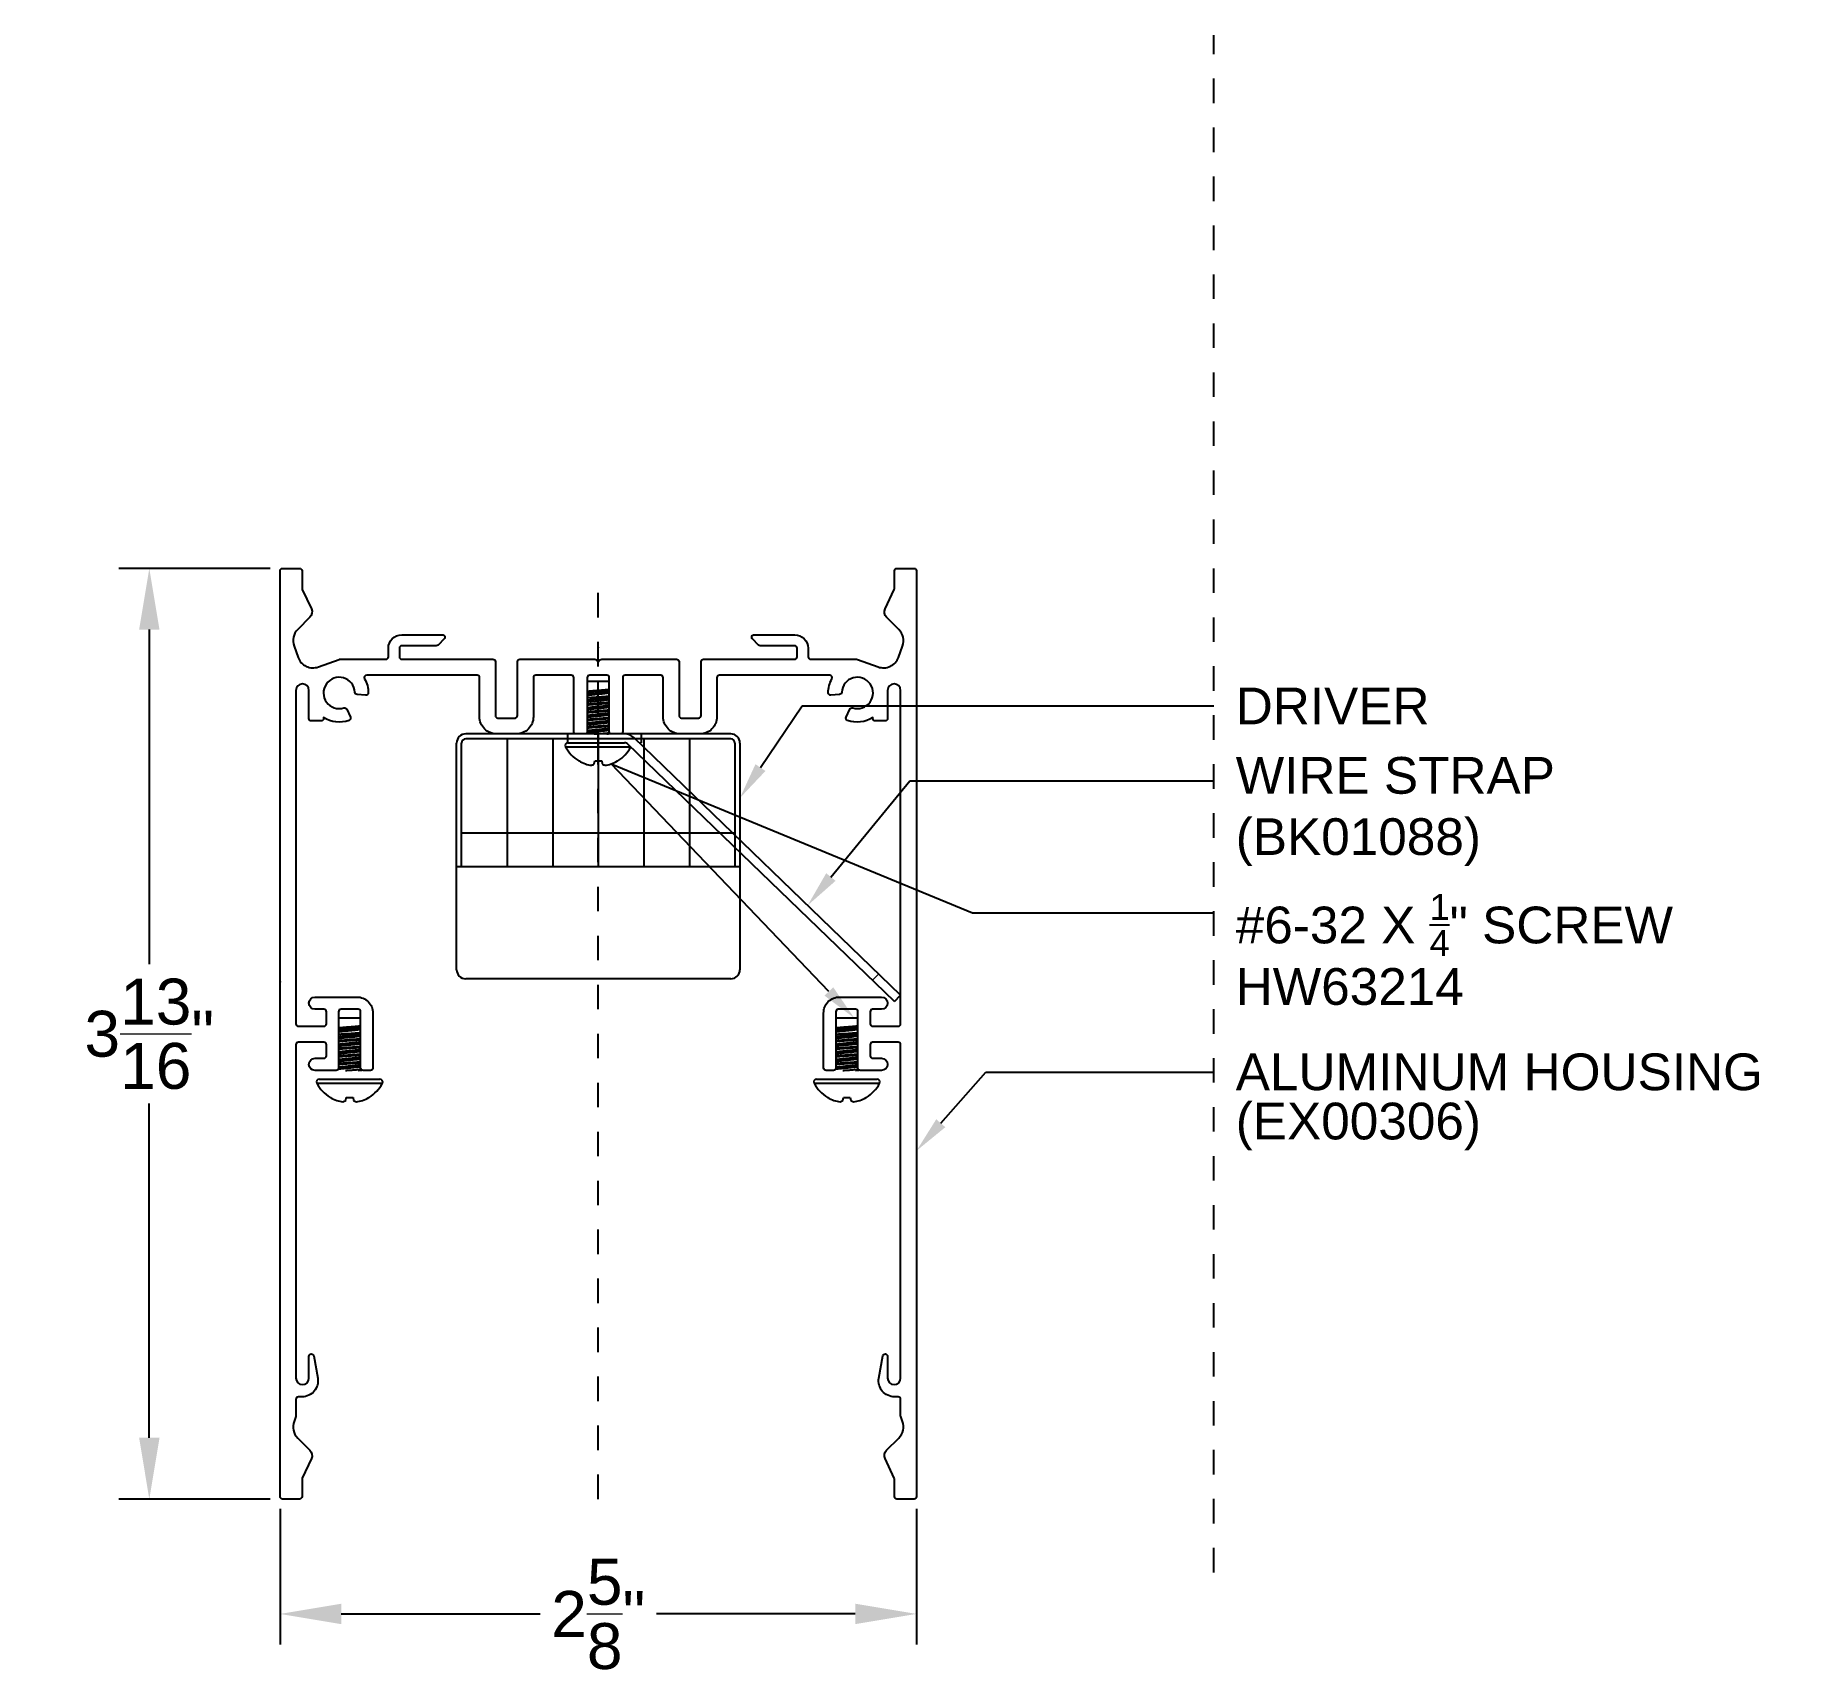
# Model space of a CAD drawing. Extents: x -2.3 to 4.91, y -0.7 to 5.98.
import ezdxf
from ezdxf import colors
from ezdxf.entities.mleader import LeaderData, LeaderLine
from ezdxf.math import Vec2, Vec3

# ---------------------------------------------------------------- set-up
doc = ezdxf.new("R2010")
doc.units = 0
doc.header["$LTSCALE"] = 0.5
doc.header["$MEASUREMENT"] = 0
doc.linetypes.add('PHANTOM', pattern=[0.5, 0.25, -0.05, 0.05, -0.05, 0.05, -0.05])
doc.layers.get('Defpoints').update_dxf_attribs({"linetype": 'CONTINUOUS'})
doc.layers.add('Construction', color=60, linetype='PHANTOM', plot=False)
doc.layers.add('CUST DWG', color=60, linetype='CONTINUOUS', lineweight=20)
for name, color, linetype in [('Driver', 210, 'CONTINUOUS'), ('FAB DWG', 221, 'CONTINUOUS'), ('Hardware', 242, 'CONTINUOUS'), ('Housing', 150, 'CONTINUOUS')]:
    doc.layers.add(name, color=color, linetype=linetype)
doc.styles.get("Standard").update_dxf_attribs({"font": 'arial.ttf'})
doc.dimstyles.get("Standard").update_dxf_attribs({"dimtxt": 0.18, "dimasz": 0.18, "dimexe": 0.18, "dimexo": 0.0625, "dimgap": 0.09, "dimtad": 0, "dimtih": 1, "dimtoh": 1, "dimdec": 4, "dimzin": 0, "dimdsep": 46, "dimtxsty": 'Standard', "dimcen": 0.09, "dimadec": 0, "dimazin": 0, "dimtfac": 1, "dimtdec": 4, "dimtofl": 0, "dimtmove": 0, "dimatfit": 3, "dimfxl": 1, "dimtolj": 1, "dimtzin": 0, "dimarcsym": 0})

msp = doc.modelspace()

# ---------------------------------------------------------------- texts
at = {"layer": 'FAB DWG', "transparency": 16777216, "insert": (2.60396, 1.61842), "char_height": 0.15, "width": 2.3076853, "attachment_point": 1}
msp.add_mtext('(EX00306)', dxfattribs=at)

# ---------------------------------------------------------------- blocks, each defined once
blk = doc.blocks.new('*D0')
at = {"layer": 'CUST DWG', "color": 0, "lineweight": -2, "transparency": 16777216}
for p, q in [((-1.34, 3.8), (-1.9589, 3.8)), ((-1.8339, 3.55), (-1.8339, 2.1844)), ((-1.8339, 0.25), (-1.8339, 1.6156)), ((-1.34, 0), (-1.9589, 0))]:
    blk.add_line(p, q, dxfattribs=at)
at = {"layer": 'CUST DWG', "color": 0, "transparency": 16777216}
for points in [[(-1.8755, 3.55), (-1.7922, 3.55), (-1.8339, 3.8)], [(-1.8755, 0.25), (-1.7922, 0.25), (-1.8339, 0)]]:
    blk.add_solid(points, dxfattribs=at)
at = {"layer": 'Defpoints', "color": 0, "transparency": 16777216}
for p in [(-1.8339, 3.8), (-1.29, 3.8), (-1.29, 0)]:
    blk.add_point(p, dxfattribs=at)
at = {"layer": 'CUST DWG', "color": 0, "transparency": 16777216, "insert": (-1.8339, 1.9), "char_height": 0.1875, "attachment_point": 5}
blk.add_mtext('\\A1;3{\\H1x;\\S13/16;}"', dxfattribs=at)
blk = doc.blocks.new('*D1')
at = {"layer": 'CUST DWG', "color": 0, "lineweight": -2, "transparency": 16777216}
for p, q in [((-1.3, -0.04), (-1.3, -0.5942)), ((1.3, -0.04), (1.3, -0.5942)), ((-1.05, -0.4692), (-0.2378, -0.4692)), ((1.05, -0.4692), (0.2378, -0.4692))]:
    blk.add_line(p, q, dxfattribs=at)
at = {"layer": 'CUST DWG', "color": 0, "transparency": 16777216}
for points in [[(-1.05, -0.4275), (-1.05, -0.5109), (-1.3, -0.4692)], [(1.05, -0.4275), (1.05, -0.5109), (1.3, -0.4692)]]:
    blk.add_solid(points, dxfattribs=at)
at = {"layer": 'Defpoints', "color": 0, "transparency": 16777216}
for p in [(-1.3, 0.01), (1.3, 0.01), (-1.3, -0.4692)]:
    blk.add_point(p, dxfattribs=at)
at = {"layer": 'CUST DWG', "color": 0, "transparency": 16777216, "insert": (0, -0.4692), "char_height": 0.1875, "attachment_point": 5}
blk.add_mtext('\\A1;2{\\H1x;\\S5/8;}"', dxfattribs=at)

# ---------------------------------------------------------------- dimensions: what is measured, and where the dimension line sits
at = {"layer": 'CUST DWG', "transparency": 16777216}
dim = msp.add_linear_dim(base=(-1.83386, 3.8), p1=(-1.29, 0), p2=(-1.29, 3.8), angle=90, dimstyle='Standard', override={"dimtxt": 0.1875, "dimasz": 0.25, "dimexe": 0.125, "dimexo": 0.05, "dimgap": 0.06, "dimdec": 4, "dimlunit": 4, "dimadec": 3, "dimtdec": 3}, dxfattribs=at)
dim.commit()
dim.dimension.update_dxf_attribs({"geometry": '*D0', "text_midpoint": (-1.83386, 1.9)})
dim = msp.add_linear_dim(base=(-1.3, -0.4692), p1=(1.3, 0.01), p2=(-1.3, 0.01), dimstyle='Standard', override={"dimtxt": 0.1875, "dimasz": 0.25, "dimexe": 0.125, "dimexo": 0.05, "dimgap": 0.06, "dimlunit": 4, "dimadec": 3, "dimtdec": 3}, dxfattribs=at)
dim.commit()
dim.dimension.update_dxf_attribs({"geometry": '*D1', "text_midpoint": (0, -0.4692)})

# ---------------------------------------------------------------- linework, layer by layer
at = {"layer": 'Construction', "ltscale": 0.5, "transparency": 16777216}
for p, q in [((2.51396, -0.29973), (2.51396, 5.97699)), ((0, 0), (0, 3.8))]:
    msp.add_line(p, q, dxfattribs=at)
at = {"layer": 'Construction', "transparency": 16777216}
for p, q in [((0, 3.01389), (0, 3.3383)), ((0, 3.1242), (0, 3.0883))]:
    msp.add_line(p, q, dxfattribs=at)
at = {"layer": 'Construction', "ltscale": 0.5, "transparency": 16777216}
for p in [(0, 3.477), (-1.3, 2.112)]:
    msp.add_point(p, dxfattribs=at)
at = {"layer": 'Driver', "transparency": 16777216}
for p, q in [((0.5415, 3.1242), (-0.5415, 3.1242)), ((0.5415, 3.1042), (-0.5415, 3.1042)), ((-0.3724, 3.1042), (-0.3724, 2.5809)), ((-0.1862, 3.1042), (-0.1862, 2.5809)), ((0, 3.1042), (0, 2.5809)), ((0.1862, 3.1042), (0.1862, 2.5809)), ((0.3724, 3.1042), (0.3724, 2.5809)), ((-0.5785, 2.1612), (-0.5785, 3.0872)), ((-0.5585, 2.5809), (-0.5585, 3.0872)), ((0.5585, 3.0872), (0.5585, 2.5809)), ((0.5785, 3.0872), (0.5785, 2.1612)), ((0.5585, 2.7189), (-0.5585, 2.7189)), ((0.5785, 2.5809), (-0.5785, 2.5809)), ((0.5415, 2.1242), (-0.5415, 2.1242))]:
    msp.add_line(p, q, dxfattribs=at)
for centre, radius, start, end in [((-0.5415, 3.0872), 0.037, 90, 180), ((-0.5415, 3.0872), 0.017, 90, 180), ((0.5415, 3.0872), 0.037, 0, 90), ((0.5415, 3.0872), 0.017, 0, 90), ((-0.5415, 2.1612), 0.037, 180, 270), ((0.5415, 2.1612), 0.037, 270, 0)]:
    msp.add_arc(centre, radius, start, end, dxfattribs=at)
at = {"layer": 'Hardware', "linetype": 'Continuous', "lineweight": 25, "transparency": 16777216}
for p, q in [((0.045, 3.3383), (-0.045, 3.3383)), ((0.045, 3.2508), (0.00583, 3.2508)), ((-0.13374, 3.07213), (0.1322, 3.07213)), ((-0.12396, 3.0883), (0.10737, 3.0883)), ((0.16714, 3.0883), (0.17475, 3.0883)), ((-0.07946, 3.01389), (-0.07822, 3.01389)), ((-0.01616, 3.00173), (-0.01402, 3.01389)), ((-0.01402, 3.01389), (0.01402, 3.01389)), ((0.01402, 3.01389), (0.01616, 3.00173)), ((0.07822, 3.01389), (0.07946, 3.01389)), ((-0.97063, 1.9641), (-1.06063, 1.9641)), ((1.06062, 1.9641), (0.97062, 1.9641)), ((-0.97063, 1.8766), (-1.00979, 1.8766)), ((1.06062, 1.8766), (1.02146, 1.8766)), ((-1.14936, 1.69793), (-0.88189, 1.69793)), ((-1.13959, 1.7141), (-0.89166, 1.7141)), ((0.88189, 1.69793), (1.14936, 1.69793)), ((0.89166, 1.7141), (1.13959, 1.7141)), ((-1.09509, 1.63969), (-1.09384, 1.63969)), ((-1.03179, 1.62753), (-1.02964, 1.63969)), ((-1.02964, 1.63969), (-1.00161, 1.63969)), ((-1.00161, 1.63969), (-0.99946, 1.62753)), ((-0.93741, 1.63969), (-0.93616, 1.63969)), ((0.93616, 1.63969), (0.93741, 1.63969)), ((0.99946, 1.62753), (1.00161, 1.63969)), ((1.00161, 1.63969), (1.02964, 1.63969)), ((1.02964, 1.63969), (1.03179, 1.62753)), ((1.09384, 1.63969), (1.09509, 1.63969))]:
    msp.add_line(p, q, dxfattribs=at)
at = {"layer": 'Hardware', "lineweight": 25, "transparency": 16777216}
for p, q in [((-0.125, 3.1242), (-0.125, 3.0883)), ((0.17475, 3.1242), (-0.125, 3.1242)), ((1.23502, 2.05706), (0.14621, 3.10851)), ((0.17475, 3.1242), (0.17475, 3.0883)), ((-0.125, 3.0883), (0.10737, 3.0883)), ((1.21008, 2.03123), (0.12127, 3.08269)), ((1.21008, 2.03123), (1.23502, 2.05706))]:
    msp.add_line(p, q, dxfattribs=at)
at = {"layer": 'Hardware', "lineweight": 18, "transparency": 16777216}
msp.add_line((1.1451, 2.14389), (1.12016, 2.11807), dxfattribs=at)
at = {"layer": 'Hardware', "linetype": 'Continuous', "lineweight": 25, "transparency": 16777216, "flags": 128}
for points in [[(0.0345, 3.12411), (0.04216, 3.1248), (0.04901, 3.12548), (0.04993, 3.12558)], [(-0.9801, 1.75), (-0.97346, 1.7506), (-0.96661, 1.75128), (-0.96569, 1.75138)], [(1.05115, 1.75), (1.05779, 1.7506), (1.06464, 1.75128), (1.06556, 1.75138)]]:
    msp.add_lwpolyline(points, dxfattribs=at)
at = {"layer": 'Hardware', "lineweight": 25, "transparency": 16777216}
for radius in [0.0559, 0.02]:
    msp.add_arc((0.10737, 3.0683), radius, 46, 90, dxfattribs=at)
at = {"layer": 'Hardware', "linetype": 'Continuous', "lineweight": 25, "transparency": 16777216}
for centre, radius, start, end in [((-0.12396, 3.07726), 0.01104, 90, 207.700077), ((0, 3.14235), 0.15105, 207.700077, 238.257905), ((0, 3.14235), 0.15105, 301.742095, 331.877929), ((-0.00037, 3.14422), 0.15181, 239.150613, 249.827301), ((-0.0142, 3.12214), 0.12642, 252.259154, 263.923204), ((-0.03684, 3.03132), 0.0361, 284.846332, 304.940978), ((0.03684, 3.03132), 0.0361, 235.059022, 255.153668), ((0.0142, 3.12214), 0.12642, 276.076796, 287.740846), ((0.00037, 3.14422), 0.15181, 290.172699, 300.849387), ((-1.13959, 1.70306), 0.01104, 90, 207.700077), ((-1.01563, 1.76815), 0.15105, 207.700077, 238.257905), ((-1.01563, 1.76815), 0.15105, 301.742095, 332.299923), ((-0.89166, 1.70306), 0.01104, 332.299923, 90), ((0.89166, 1.70306), 0.01104, 90, 207.700077), ((1.01562, 1.76815), 0.15105, 207.700077, 238.257905), ((1.01562, 1.76815), 0.15105, 301.742095, 332.299923), ((1.13959, 1.70306), 0.01104, 332.299923, 90), ((-1.016, 1.77002), 0.15181, 239.150613, 249.827301), ((-1.02983, 1.74794), 0.12642, 252.259154, 263.923204), ((-1.05246, 1.65712), 0.0361, 284.846332, 304.940978), ((-0.97879, 1.65712), 0.0361, 235.059022, 255.153668), ((-1.00142, 1.74794), 0.12642, 276.076796, 287.740846), ((-1.01525, 1.77002), 0.15181, 290.172699, 300.849387), ((1.01525, 1.77002), 0.15181, 239.150613, 249.827301), ((1.00142, 1.74794), 0.12642, 252.259154, 263.923204), ((0.97879, 1.65712), 0.0361, 284.846332, 304.940978), ((1.05246, 1.65712), 0.0361, 235.059022, 255.153668), ((1.02983, 1.74794), 0.12642, 276.076796, 287.740846), ((1.016, 1.77002), 0.15181, 290.172699, 300.849387)]:
    msp.add_arc(centre, radius, start, end, dxfattribs=at)
for points, knots in [([(0, 3.30133), (-0.00156, 3.30122), (-0.00469, 3.301), (-0.00941, 3.30065), (-0.0141, 3.30028), (-0.01871, 3.2999), (-0.02314, 3.29952), (-0.02742, 3.29914), (-0.03155, 3.29876), (-0.03546, 3.29838), (-0.03909, 3.29801), (-0.04227, 3.29766), (-0.04416, 3.29745), (-0.045, 3.29735)], [0, 0, 0, 0, 0.04794539, 0.09589085, 0.14522835, 0.19456589, 0.24252944, 0.290493, 0.3398471, 0.38920119, 0.43721148, 0.48522174, 0.52633877, 0.52633877, 0.52633877, 0.52633877]), ([(-0.045, 3.29405), (-0.04449, 3.29414), (-0.04395, 3.29423), (-0.04155, 3.29461), (-0.03941, 3.29493), (-0.03217, 3.29592), (-0.02622, 3.29664), (-0.01337, 3.29802), (-0.00651, 3.29867), (0, 3.29924)], [0.33618841, 0.33618841, 0.33618841, 0.33618841, 0.375, 0.375, 0.5, 0.5, 0.75, 0.75, 1, 1, 1, 1]), ([(-0.045, 3.28624), (-0.04393, 3.28642), (-0.04148, 3.28681), (-0.03677, 3.28749), (-0.03083, 3.28826), (-0.0237, 3.2891), (-0.016, 3.28992), (-0.00804, 3.29071), (-0.00265, 3.29119), (0, 3.29142)], [0.25621606, 0.25621606, 0.25621606, 0.25621606, 0.34378676, 0.43669614, 0.55029369, 0.66488422, 0.77897607, 0.89111647, 1, 1, 1, 1]), ([(-0.045, 3.28223), (-0.04391, 3.28238), (-0.04157, 3.2827), (-0.03775, 3.2832), (-0.03355, 3.28371), (-0.02908, 3.28423), (-0.02442, 3.28476), (-0.01963, 3.28527), (-0.01473, 3.28578), (-0.00967, 3.28628), (-0.00473, 3.28675), (-0.0015, 3.28704), (0, 3.28718)], [0.47364794, 0.47364794, 0.47364794, 0.47364794, 0.52338167, 0.57634471, 0.62930781, 0.68381802, 0.73832823, 0.79115496, 0.84398164, 0.89834496, 0.95270818, 1, 1, 1, 1]), ([(0, 3.2742), (-0.00176, 3.27409), (-0.00528, 3.27387), (-0.01059, 3.27351), (-0.01588, 3.27315), (-0.02106, 3.27277), (-0.02605, 3.27239), (-0.03087, 3.27201), (-0.03551, 3.27163), (-0.03991, 3.27125), (-0.04301, 3.27097), (-0.04465, 3.27081), (-0.045, 3.27078)], [0, 0, 0, 0, 0.04842789, 0.09685583, 0.14668985, 0.1965239, 0.24496897, 0.29341405, 0.34326421, 0.39311436, 0.44159715, 0.45490075, 0.45490075, 0.45490075, 0.45490075]), ([(-0.045, 3.2628), (-0.04449, 3.26289), (-0.04395, 3.26298), (-0.04155, 3.26336), (-0.03941, 3.26368), (-0.03217, 3.26467), (-0.02622, 3.26539), (-0.01337, 3.26677), (-0.00651, 3.26742), (0, 3.26799)], [0.33618841, 0.33618841, 0.33618841, 0.33618841, 0.375, 0.375, 0.5, 0.5, 0.75, 0.75, 1, 1, 1, 1]), ([(-0.045, 3.25499), (-0.04393, 3.25517), (-0.04148, 3.25556), (-0.03677, 3.25624), (-0.03083, 3.25701), (-0.0237, 3.25785), (-0.016, 3.25867), (-0.00804, 3.25946), (-0.00265, 3.25994), (0, 3.26017)], [0.25621606, 0.25621606, 0.25621606, 0.25621606, 0.34378676, 0.43669614, 0.55029369, 0.66488422, 0.77897607, 0.89111647, 1, 1, 1, 1]), ([(-0.045, 3.24684), (-0.03944, 3.24738), (-0.03303, 3.24795), (-0.01771, 3.24919), (-0.00863, 3.24985), (0, 3.25041)], [0.55005922, 0.55005922, 0.55005922, 0.55005922, 0.75, 0.75, 1, 1, 1, 1]), ([(-0.045, 3.24293), (-0.04407, 3.24302), (-0.04074, 3.24334), (-0.0346, 3.2439), (-0.02633, 3.24459), (-0.01766, 3.24527), (-0.00884, 3.24591), (-0.00292, 3.24631), (0, 3.2465)], [0.58190165, 0.58190165, 0.58190165, 0.58190165, 0.6131397, 0.69187775, 0.7706158, 0.84864883, 0.92530935, 1, 1, 1, 1]), ([(0.045, 3.30554), (0.04465, 3.30549), (0.04343, 3.30533), (0.04117, 3.30505), (0.03808, 3.30468), (0.0347, 3.30431), (0.03104, 3.30393), (0.02714, 3.30355), (0.02306, 3.30317), (0.0188, 3.3028), (0.01436, 3.30242), (0.00971, 3.30205), (0.00491, 3.30168), (0.00164, 3.30145), (0, 3.30133)], [0.37965033, 0.37965033, 0.37965033, 0.37965033, 0.401502, 0.45519341, 0.50803302, 0.56087267, 0.61521597, 0.66955928, 0.72292292, 0.77628654, 0.83120078, 0.88611496, 0.94283248, 1, 1, 1, 1]), ([(0, 3.29924), (0.00265, 3.29947), (0.00804, 3.29995), (0.016, 3.30074), (0.0237, 3.30156), (0.03083, 3.3024), (0.03711, 3.30321), (0.04176, 3.30389), (0.04415, 3.30428), (0.045, 3.30443)], [0, 0, 0, 0, 0.10889728, 0.22105186, 0.33515812, 0.44976312, 0.56337503, 0.67457894, 0.74396143, 0.74396143, 0.74396143, 0.74396143]), ([(0, 3.29142), (0.00651, 3.29199), (0.01337, 3.29265), (0.02622, 3.29402), (0.03217, 3.29474), (0.03941, 3.29573), (0.04155, 3.29605), (0.04395, 3.29644), (0.04449, 3.29653), (0.045, 3.29662)], [0, 0, 0, 0, 0.25, 0.25, 0.5, 0.5, 0.625, 0.625, 0.66381159, 0.66381159, 0.66381159, 0.66381159]), ([(0, 3.28718), (0.00163, 3.28733), (0.00489, 3.28762), (0.00977, 3.2881), (0.01462, 3.28859), (0.01936, 3.28909), (0.0239, 3.2896), (0.02827, 3.29012), (0.03246, 3.29064), (0.03641, 3.29116), (0.04006, 3.29167), (0.04287, 3.29209), (0.04446, 3.29235), (0.045, 3.29243)], [0, 0, 0, 0, 0.04868219, 0.09736448, 0.14745941, 0.19755443, 0.24627158, 0.29498877, 0.34511525, 0.39524173, 0.44405784, 0.4928739, 0.51931154, 0.51931154, 0.51931154, 0.51931154]), ([(0.045, 3.27776), (0.04394, 3.27765), (0.0416, 3.27741), (0.03775, 3.27704), (0.03351, 3.27666), (0.02904, 3.27628), (0.02435, 3.27591), (0.01943, 3.27553), (0.01373, 3.27511), (0.00724, 3.27466), (0.00242, 3.27436), (0, 3.2742)], [0.47841806, 0.47841806, 0.47841806, 0.47841806, 0.52699168, 0.58115929, 0.63532691, 0.68861975, 0.74191258, 0.79675308, 0.85159355, 0.92529749, 1, 1, 1, 1]), ([(0, 3.26799), (0.00265, 3.26822), (0.00804, 3.2687), (0.016, 3.26949), (0.0237, 3.27031), (0.03083, 3.27115), (0.03711, 3.27196), (0.04176, 3.27264), (0.04415, 3.27303), (0.045, 3.27318)], [0, 0, 0, 0, 0.108892, 0.22104113, 0.33514185, 0.44974129, 0.56334768, 0.6745462, 0.74392519, 0.74392519, 0.74392519, 0.74392519]), ([(0, 3.26017), (0.00651, 3.26074), (0.01337, 3.2614), (0.02622, 3.26277), (0.03217, 3.26349), (0.03941, 3.26448), (0.04155, 3.2648), (0.04395, 3.26519), (0.04449, 3.26528), (0.045, 3.26537)], [0, 0, 0, 0, 0.25, 0.25, 0.5, 0.5, 0.625, 0.625, 0.66381159, 0.66381159, 0.66381159, 0.66381159]), ([(0, 3.2465), (0.00933, 3.24711), (0.01921, 3.24783), (0.03435, 3.24908), (0.04001, 3.24959), (0.045, 3.25008)], [0, 0, 0, 0, 0.5, 0.5, 0.83165189, 0.83165189, 0.83165189, 0.83165189]), ([(0.00583, 3.2508), (0.00764, 3.25095), (0.01125, 3.25125), (0.01663, 3.25171), (0.02193, 3.2522), (0.02715, 3.25269), (0.0322, 3.2532), (0.03709, 3.25372), (0.04135, 3.25419), (0.04393, 3.2545), (0.045, 3.25463)], [0, 0, 0, 0, 0.04974812, 0.09949631, 0.15056814, 0.20164002, 0.25351964, 0.30539927, 0.35878298, 0.39858523, 0.39858523, 0.39858523, 0.39858523]), ([(-0.045, 3.23155), (-0.04449, 3.23164), (-0.04395, 3.23173), (-0.04155, 3.23211), (-0.03941, 3.23243), (-0.03217, 3.23342), (-0.02622, 3.23414), (-0.01337, 3.23552), (-0.00651, 3.23617), (0, 3.23674)], [0.33618841, 0.33618841, 0.33618841, 0.33618841, 0.375, 0.375, 0.5, 0.5, 0.75, 0.75, 1, 1, 1, 1]), ([(-0.045, 3.22374), (-0.04393, 3.22392), (-0.04148, 3.22431), (-0.03677, 3.22499), (-0.03083, 3.22576), (-0.0237, 3.2266), (-0.016, 3.22742), (-0.00804, 3.22821), (-0.00265, 3.22869), (0, 3.22892)], [0.25621606, 0.25621606, 0.25621606, 0.25621606, 0.34378676, 0.43669614, 0.55029369, 0.66488422, 0.77897607, 0.89111647, 1, 1, 1, 1]), ([(-0.045, 3.21559), (-0.03944, 3.21613), (-0.03303, 3.2167), (-0.01771, 3.21794), (-0.00863, 3.2186), (0, 3.21916)], [0.55005922, 0.55005922, 0.55005922, 0.55005922, 0.75, 0.75, 1, 1, 1, 1]), ([(-0.045, 3.21168), (-0.04407, 3.21177), (-0.04074, 3.21209), (-0.0346, 3.21265), (-0.02633, 3.21334), (-0.01766, 3.21402), (-0.00884, 3.21466), (-0.00292, 3.21506), (0, 3.21525)], [0.58190165, 0.58190165, 0.58190165, 0.58190165, 0.6131397, 0.69187775, 0.7706158, 0.84864883, 0.92530935, 1, 1, 1, 1]), ([(-0.045, 3.2003), (-0.04449, 3.20039), (-0.04395, 3.20048), (-0.04155, 3.20086), (-0.03941, 3.20118), (-0.03217, 3.20217), (-0.02622, 3.20289), (-0.01337, 3.20427), (-0.00651, 3.20492), (0, 3.20549)], [0.33618841, 0.33618841, 0.33618841, 0.33618841, 0.375, 0.375, 0.5, 0.5, 0.75, 0.75, 1, 1, 1, 1]), ([(-0.045, 3.19249), (-0.04393, 3.19267), (-0.04148, 3.19306), (-0.03677, 3.19374), (-0.03083, 3.19451), (-0.0237, 3.19535), (-0.016, 3.19617), (-0.00804, 3.19696), (-0.00265, 3.19744), (0, 3.19767)], [0.25621606, 0.25621606, 0.25621606, 0.25621606, 0.34378676, 0.43669614, 0.55029369, 0.66488422, 0.77897607, 0.89111647, 1, 1, 1, 1]), ([(-0.045, 3.18434), (-0.03944, 3.18488), (-0.03303, 3.18545), (-0.01771, 3.18669), (-0.00863, 3.18735), (0, 3.18791)], [0.55005922, 0.55005922, 0.55005922, 0.55005922, 0.75, 0.75, 1, 1, 1, 1]), ([(-0.045, 3.18043), (-0.04407, 3.18052), (-0.04074, 3.18084), (-0.0346, 3.1814), (-0.02633, 3.18209), (-0.01766, 3.18277), (-0.00884, 3.18341), (-0.00292, 3.18381), (0, 3.184)], [0.58190165, 0.58190165, 0.58190165, 0.58190165, 0.6131397, 0.69187775, 0.7706158, 0.84864883, 0.92530935, 1, 1, 1, 1]), ([(-0.045, 3.16905), (-0.04449, 3.16914), (-0.04395, 3.16923), (-0.04155, 3.16961), (-0.03941, 3.16993), (-0.03217, 3.17092), (-0.02622, 3.17164), (-0.01337, 3.17302), (-0.00651, 3.17367), (0, 3.17424)], [0.33618841, 0.33618841, 0.33618841, 0.33618841, 0.375, 0.375, 0.5, 0.5, 0.75, 0.75, 1, 1, 1, 1]), ([(0, 3.23674), (0.00265, 3.23697), (0.00804, 3.23745), (0.016, 3.23824), (0.0237, 3.23906), (0.03083, 3.2399), (0.03711, 3.24071), (0.04176, 3.24139), (0.04415, 3.24178), (0.045, 3.24193)], [0, 0, 0, 0, 0.10888429, 0.22102547, 0.33511811, 0.44970944, 0.56330778, 0.67449842, 0.74387232, 0.74387232, 0.74387232, 0.74387232]), ([(0, 3.22892), (0.00651, 3.22949), (0.01337, 3.23015), (0.02622, 3.23152), (0.03217, 3.23224), (0.03941, 3.23323), (0.04155, 3.23355), (0.04395, 3.23394), (0.04449, 3.23403), (0.045, 3.23412)], [0, 0, 0, 0, 0.25, 0.25, 0.5, 0.5, 0.625, 0.625, 0.66381159, 0.66381159, 0.66381159, 0.66381159]), ([(0, 3.21916), (0.00292, 3.21935), (0.00884, 3.21975), (0.01766, 3.22039), (0.02633, 3.22107), (0.0346, 3.22176), (0.04074, 3.22232), (0.04407, 3.22264), (0.045, 3.22273)], [0, 0, 0, 0, 0.07469065, 0.15135117, 0.2293842, 0.30812225, 0.3868603, 0.41809835, 0.41809835, 0.41809835, 0.41809835]), ([(0, 3.21525), (0.00862, 3.21582), (0.01771, 3.21647), (0.03303, 3.21771), (0.03944, 3.21828), (0.045, 3.21883)], [0, 0, 0, 0, 0.25, 0.25, 0.44994078, 0.44994078, 0.44994078, 0.44994078]), ([(0, 3.20549), (0.00265, 3.20572), (0.00804, 3.2062), (0.016, 3.20699), (0.0237, 3.20781), (0.03083, 3.20865), (0.03711, 3.20946), (0.04176, 3.21014), (0.04415, 3.21053), (0.045, 3.21068)], [0, 0, 0, 0, 0.10888429, 0.22102547, 0.33511811, 0.44970944, 0.56330778, 0.67449842, 0.74387232, 0.74387232, 0.74387232, 0.74387232]), ([(0, 3.19767), (0.00651, 3.19824), (0.01337, 3.1989), (0.02622, 3.20027), (0.03217, 3.20099), (0.03941, 3.20198), (0.04155, 3.2023), (0.04395, 3.20269), (0.04449, 3.20278), (0.045, 3.20287)], [0, 0, 0, 0, 0.25, 0.25, 0.5, 0.5, 0.625, 0.625, 0.66381159, 0.66381159, 0.66381159, 0.66381159]), ([(0, 3.18791), (0.00292, 3.1881), (0.00884, 3.1885), (0.01766, 3.18914), (0.02633, 3.18982), (0.0346, 3.19051), (0.04074, 3.19107), (0.04407, 3.19139), (0.045, 3.19148)], [0, 0, 0, 0, 0.07469065, 0.15135117, 0.2293842, 0.30812225, 0.3868603, 0.41809835, 0.41809835, 0.41809835, 0.41809835]), ([(0, 3.184), (0.00862, 3.18457), (0.01771, 3.18522), (0.03303, 3.18646), (0.03944, 3.18703), (0.045, 3.18758)], [0, 0, 0, 0, 0.25, 0.25, 0.44994078, 0.44994078, 0.44994078, 0.44994078]), ([(0, 3.17424), (0.00265, 3.17447), (0.00804, 3.17495), (0.016, 3.17574), (0.0237, 3.17656), (0.03083, 3.1774), (0.03711, 3.17821), (0.04176, 3.17889), (0.04415, 3.17928), (0.045, 3.17943)], [0, 0, 0, 0, 0.10888429, 0.22102547, 0.33511811, 0.44970944, 0.56330778, 0.67449842, 0.74387232, 0.74387232, 0.74387232, 0.74387232]), ([(-0.04602, 3.1298), (-0.04573, 3.12986), (-0.04436, 3.13011), (-0.04152, 3.13056), (-0.03677, 3.13124), (-0.03083, 3.13201), (-0.0237, 3.13285), (-0.016, 3.13367), (-0.00804, 3.13446), (0, 3.13518), (0.00804, 3.13589), (0.016, 3.13668), (0.0237, 3.1375), (0.03083, 3.13834), (0.03711, 3.13915), (0.04175, 3.13983), (0.04415, 3.14021), (0.045, 3.14036)], [0.10725742, 0.10725742, 0.10725742, 0.10725742, 0.11947315, 0.16216405, 0.20598935, 0.25957326, 0.31362556, 0.36744263, 0.4203392, 0.47169951, 0.52305982, 0.57595639, 0.62977346, 0.68382576, 0.73740967, 0.78985787, 0.82250496, 0.82250496, 0.82250496, 0.82250496]), ([(-0.045, 3.16124), (-0.04393, 3.16142), (-0.04148, 3.16181), (-0.03677, 3.16249), (-0.03083, 3.16326), (-0.0237, 3.1641), (-0.016, 3.16492), (-0.00804, 3.16571), (-0.00265, 3.16619), (0, 3.16642)], [0.25621606, 0.25621606, 0.25621606, 0.25621606, 0.34378676, 0.43669614, 0.55029369, 0.66488422, 0.77897607, 0.89111647, 1, 1, 1, 1]), ([(-0.045, 3.15309), (-0.03944, 3.15363), (-0.03303, 3.1542), (-0.01771, 3.15544), (-0.00863, 3.1561), (0, 3.15666)], [0.55005922, 0.55005922, 0.55005922, 0.55005922, 0.75, 0.75, 1, 1, 1, 1]), ([(-0.045, 3.14918), (-0.04407, 3.14927), (-0.04074, 3.14959), (-0.0346, 3.15015), (-0.02633, 3.15084), (-0.01766, 3.15152), (-0.00884, 3.15216), (-0.00292, 3.15256), (0, 3.15275)], [0.58190165, 0.58190165, 0.58190165, 0.58190165, 0.6131397, 0.69187775, 0.7706158, 0.84864883, 0.92530935, 1, 1, 1, 1]), ([(-0.045, 3.1378), (-0.04449, 3.13789), (-0.04395, 3.13798), (-0.04155, 3.13836), (-0.03941, 3.13868), (-0.03217, 3.13967), (-0.02622, 3.14039), (-0.01337, 3.14177), (-0.00651, 3.14242), (0, 3.14299)], [0.33618841, 0.33618841, 0.33618841, 0.33618841, 0.375, 0.375, 0.5, 0.5, 0.75, 0.75, 1, 1, 1, 1]), ([(-0.01724, 3.1242), (-0.01444, 3.12441), (-0.00873, 3.12483), (0, 3.12541), (0.00884, 3.126), (0.01766, 3.12664), (0.02633, 3.12732), (0.0346, 3.12801), (0.04126, 3.12862), (0.04503, 3.12898), (0.04639, 3.12912)], [0.40314786, 0.40314786, 0.40314786, 0.40314786, 0.44153543, 0.48034854, 0.51916164, 0.55899839, 0.59954837, 0.64046472, 0.68138106, 0.70582328, 0.70582328, 0.70582328, 0.70582328]), ([(0, 3.16642), (0.00651, 3.16699), (0.01337, 3.16765), (0.02622, 3.16902), (0.03217, 3.16974), (0.03941, 3.17073), (0.04155, 3.17105), (0.04395, 3.17144), (0.04449, 3.17153), (0.045, 3.17162)], [0, 0, 0, 0, 0.25, 0.25, 0.5, 0.5, 0.625, 0.625, 0.66381159, 0.66381159, 0.66381159, 0.66381159]), ([(0, 3.15666), (0.00292, 3.15685), (0.00884, 3.15725), (0.01766, 3.15789), (0.02633, 3.15857), (0.0346, 3.15926), (0.04074, 3.15982), (0.04407, 3.16014), (0.045, 3.16023)], [0, 0, 0, 0, 0.07469065, 0.15135117, 0.2293842, 0.30812225, 0.3868603, 0.41809835, 0.41809835, 0.41809835, 0.41809835]), ([(0, 3.15275), (0.00862, 3.15332), (0.01771, 3.15397), (0.03303, 3.15521), (0.03944, 3.15578), (0.045, 3.15633)], [0, 0, 0, 0, 0.25, 0.25, 0.44994078, 0.44994078, 0.44994078, 0.44994078]), ([(0, 3.14299), (0.00265, 3.14322), (0.00804, 3.1437), (0.016, 3.14449), (0.0237, 3.14531), (0.03083, 3.14615), (0.03711, 3.14696), (0.04176, 3.14764), (0.04415, 3.14803), (0.045, 3.14818)], [0, 0, 0, 0, 0.10888429, 0.22102547, 0.33511811, 0.44970944, 0.56330778, 0.67449842, 0.74387232, 0.74387232, 0.74387232, 0.74387232]), ([(-1.01563, 1.92713), (-1.01719, 1.92702), (-1.02032, 1.9268), (-1.02503, 1.92645), (-1.02973, 1.92608), (-1.03433, 1.9257), (-1.03877, 1.92532), (-1.04305, 1.92494), (-1.04718, 1.92456), (-1.05109, 1.92418), (-1.05472, 1.92381), (-1.05789, 1.92346), (-1.05979, 1.92325), (-1.06063, 1.92315)], [0, 0, 0, 0, 0.04794539, 0.09589085, 0.14522835, 0.19456589, 0.24252944, 0.290493, 0.3398471, 0.38920119, 0.43721148, 0.48522174, 0.52633877, 0.52633877, 0.52633877, 0.52633877]), ([(-1.06063, 1.91985), (-1.06011, 1.91994), (-1.05957, 1.92003), (-1.05717, 1.92041), (-1.05504, 1.92073), (-1.0478, 1.92172), (-1.04184, 1.92244), (-1.02899, 1.92382), (-1.02214, 1.92447), (-1.01563, 1.92504)], [0.33618841, 0.33618841, 0.33618841, 0.33618841, 0.375, 0.375, 0.5, 0.5, 0.75, 0.75, 1, 1, 1, 1]), ([(-1.06063, 1.91204), (-1.05955, 1.91222), (-1.0571, 1.91261), (-1.0524, 1.91329), (-1.04645, 1.91406), (-1.03933, 1.9149), (-1.03163, 1.91572), (-1.02366, 1.91651), (-1.01828, 1.91699), (-1.01563, 1.91722)], [0.25621606, 0.25621606, 0.25621606, 0.25621606, 0.34378676, 0.43669614, 0.55029369, 0.66488422, 0.77897607, 0.89111647, 1, 1, 1, 1]), ([(-1.06063, 1.90803), (-1.05953, 1.90818), (-1.05719, 1.9085), (-1.05337, 1.909), (-1.04918, 1.90951), (-1.04471, 1.91003), (-1.04004, 1.91056), (-1.03526, 1.91107), (-1.03035, 1.91158), (-1.0253, 1.91208), (-1.02036, 1.91255), (-1.01713, 1.91284), (-1.01563, 1.91298)], [0.47364794, 0.47364794, 0.47364794, 0.47364794, 0.52338167, 0.57634471, 0.62930781, 0.68381802, 0.73832823, 0.79115496, 0.84398164, 0.89834496, 0.95270818, 1, 1, 1, 1]), ([(-1.01563, 1.9), (-1.01739, 1.89989), (-1.02091, 1.89967), (-1.02622, 1.89931), (-1.0315, 1.89895), (-1.03669, 1.89857), (-1.04168, 1.89819), (-1.04649, 1.89781), (-1.05114, 1.89743), (-1.05554, 1.89705), (-1.05864, 1.89677), (-1.06028, 1.89661), (-1.06063, 1.89658)], [0, 0, 0, 0, 0.04842789, 0.09685583, 0.14668985, 0.1965239, 0.24496897, 0.29341405, 0.34326421, 0.39311436, 0.44159715, 0.45490075, 0.45490075, 0.45490075, 0.45490075]), ([(-1.06063, 1.8886), (-1.06011, 1.88869), (-1.05957, 1.88878), (-1.05717, 1.88916), (-1.05504, 1.88948), (-1.0478, 1.89047), (-1.04184, 1.89119), (-1.02899, 1.89257), (-1.02214, 1.89322), (-1.01563, 1.89379)], [0.33618841, 0.33618841, 0.33618841, 0.33618841, 0.375, 0.375, 0.5, 0.5, 0.75, 0.75, 1, 1, 1, 1]), ([(-1.06063, 1.88079), (-1.05955, 1.88097), (-1.0571, 1.88136), (-1.0524, 1.88204), (-1.04645, 1.88281), (-1.03933, 1.88365), (-1.03163, 1.88447), (-1.02366, 1.88526), (-1.01828, 1.88574), (-1.01563, 1.88597)], [0.25621606, 0.25621606, 0.25621606, 0.25621606, 0.34378676, 0.43669614, 0.55029369, 0.66488422, 0.77897607, 0.89111647, 1, 1, 1, 1]), ([(-1.06063, 1.87264), (-1.05506, 1.87318), (-1.04865, 1.87375), (-1.03333, 1.87499), (-1.02425, 1.87565), (-1.01563, 1.87621)], [0.55005922, 0.55005922, 0.55005922, 0.55005922, 0.75, 0.75, 1, 1, 1, 1]), ([(-0.97063, 1.93134), (-0.97097, 1.93129), (-0.9722, 1.93113), (-0.97445, 1.93085), (-0.97755, 1.93048), (-0.98093, 1.93011), (-0.98459, 1.92973), (-0.98849, 1.92935), (-0.99256, 1.92897), (-0.99682, 1.9286), (-1.00127, 1.92822), (-1.00592, 1.92785), (-1.01071, 1.92748), (-1.01398, 1.92725), (-1.01563, 1.92713)], [0.37965033, 0.37965033, 0.37965033, 0.37965033, 0.401502, 0.45519341, 0.50803302, 0.56087267, 0.61521597, 0.66955928, 0.72292292, 0.77628654, 0.83120078, 0.88611496, 0.94283248, 1, 1, 1, 1]), ([(-1.01563, 1.92504), (-1.01297, 1.92527), (-1.00759, 1.92575), (-0.99962, 1.92654), (-0.99192, 1.92736), (-0.9848, 1.9282), (-0.97852, 1.92901), (-0.97387, 1.92969), (-0.97148, 1.93008), (-0.97063, 1.93023)], [0, 0, 0, 0, 0.10889728, 0.22105186, 0.33515812, 0.44976312, 0.56337503, 0.67457894, 0.74396143, 0.74396143, 0.74396143, 0.74396143]), ([(-1.01563, 1.91722), (-1.00911, 1.91779), (-1.00226, 1.91845), (-0.98941, 1.91982), (-0.98345, 1.92054), (-0.97621, 1.92153), (-0.97408, 1.92185), (-0.97168, 1.92224), (-0.97114, 1.92233), (-0.97063, 1.92242)], [0, 0, 0, 0, 0.25, 0.25, 0.5, 0.5, 0.625, 0.625, 0.66381159, 0.66381159, 0.66381159, 0.66381159]), ([(-1.01563, 1.91298), (-1.014, 1.91313), (-1.01074, 1.91342), (-1.00585, 1.9139), (-1.001, 1.91439), (-0.99627, 1.91489), (-0.99172, 1.9154), (-0.98736, 1.91592), (-0.98316, 1.91644), (-0.97921, 1.91696), (-0.97557, 1.91747), (-0.97275, 1.91789), (-0.97117, 1.91815), (-0.97063, 1.91823)], [0, 0, 0, 0, 0.04868219, 0.09736448, 0.14745941, 0.19755443, 0.24627158, 0.29498877, 0.34511525, 0.39524173, 0.44405784, 0.4928739, 0.51931154, 0.51931154, 0.51931154, 0.51931154]), ([(-0.97063, 1.90356), (-0.97169, 1.90345), (-0.97402, 1.90321), (-0.97788, 1.90284), (-0.98212, 1.90246), (-0.98658, 1.90208), (-0.99127, 1.90171), (-0.99619, 1.90133), (-1.0019, 1.90091), (-1.00839, 1.90046), (-1.0132, 1.90016), (-1.01563, 1.9)], [0.47841806, 0.47841806, 0.47841806, 0.47841806, 0.52699168, 0.58115929, 0.63532691, 0.68861975, 0.74191258, 0.79675308, 0.85159355, 0.92529749, 1, 1, 1, 1]), ([(-1.01563, 1.89379), (-1.01297, 1.89402), (-1.00759, 1.8945), (-0.99962, 1.89529), (-0.99192, 1.89611), (-0.9848, 1.89695), (-0.97852, 1.89776), (-0.97387, 1.89844), (-0.97148, 1.89883), (-0.97063, 1.89898)], [0, 0, 0, 0, 0.108892, 0.22104113, 0.33514185, 0.44974129, 0.56334768, 0.6745462, 0.74392519, 0.74392519, 0.74392519, 0.74392519]), ([(-1.01563, 1.88597), (-1.00911, 1.88654), (-1.00226, 1.8872), (-0.98941, 1.88857), (-0.98345, 1.88929), (-0.97621, 1.89028), (-0.97408, 1.8906), (-0.97168, 1.89099), (-0.97114, 1.89108), (-0.97063, 1.89117)], [0, 0, 0, 0, 0.25, 0.25, 0.5, 0.5, 0.625, 0.625, 0.66381159, 0.66381159, 0.66381159, 0.66381159]), ([(-1.01563, 1.8723), (-1.00629, 1.87291), (-0.99642, 1.87363), (-0.98128, 1.87488), (-0.97562, 1.87539), (-0.97063, 1.87588)], [0, 0, 0, 0, 0.5, 0.5, 0.83165189, 0.83165189, 0.83165189, 0.83165189]), ([(-1.00979, 1.8766), (-1.00799, 1.87675), (-1.00437, 1.87705), (-0.999, 1.87751), (-0.99369, 1.878), (-0.98847, 1.87849), (-0.98342, 1.879), (-0.97853, 1.87952), (-0.97427, 1.87999), (-0.97169, 1.8803), (-0.97063, 1.88043)], [0, 0, 0, 0, 0.04974812, 0.09949631, 0.15056814, 0.20164002, 0.25351964, 0.30539927, 0.35878298, 0.39858523, 0.39858523, 0.39858523, 0.39858523]), ([(1.01562, 1.92713), (1.01406, 1.92702), (1.01093, 1.9268), (1.00622, 1.92645), (1.00152, 1.92608), (0.99692, 1.9257), (0.99248, 1.92532), (0.9882, 1.92494), (0.98407, 1.92456), (0.98016, 1.92418), (0.97653, 1.92381), (0.97336, 1.92346), (0.97146, 1.92325), (0.97062, 1.92315)], [0, 0, 0, 0, 0.04794539, 0.09589085, 0.14522835, 0.19456589, 0.24252944, 0.290493, 0.3398471, 0.38920119, 0.43721148, 0.48522174, 0.52633877, 0.52633877, 0.52633877, 0.52633877]), ([(0.97062, 1.91985), (0.97114, 1.91994), (0.97168, 1.92003), (0.97408, 1.92041), (0.97621, 1.92073), (0.98345, 1.92172), (0.98941, 1.92244), (1.00226, 1.92382), (1.00911, 1.92447), (1.01562, 1.92504)], [0.33618841, 0.33618841, 0.33618841, 0.33618841, 0.375, 0.375, 0.5, 0.5, 0.75, 0.75, 1, 1, 1, 1]), ([(0.97062, 1.91204), (0.9717, 1.91222), (0.97415, 1.91261), (0.97885, 1.91329), (0.9848, 1.91406), (0.99192, 1.9149), (0.99962, 1.91572), (1.00759, 1.91651), (1.01297, 1.91699), (1.01562, 1.91722)], [0.25621606, 0.25621606, 0.25621606, 0.25621606, 0.34378676, 0.43669614, 0.55029369, 0.66488422, 0.77897607, 0.89111647, 1, 1, 1, 1]), ([(0.97062, 1.90803), (0.97172, 1.90818), (0.97406, 1.9085), (0.97788, 1.909), (0.98207, 1.90951), (0.98654, 1.91003), (0.99121, 1.91056), (0.99599, 1.91107), (1.0009, 1.91158), (1.00595, 1.91208), (1.01089, 1.91255), (1.01412, 1.91284), (1.01562, 1.91298)], [0.47364794, 0.47364794, 0.47364794, 0.47364794, 0.52338167, 0.57634471, 0.62930781, 0.68381802, 0.73832823, 0.79115496, 0.84398164, 0.89834496, 0.95270818, 1, 1, 1, 1]), ([(1.01562, 1.9), (1.01386, 1.89989), (1.01034, 1.89967), (1.00503, 1.89931), (0.99975, 1.89895), (0.99456, 1.89857), (0.98957, 1.89819), (0.98476, 1.89781), (0.98011, 1.89743), (0.97571, 1.89705), (0.97261, 1.89677), (0.97097, 1.89661), (0.97062, 1.89658)], [0, 0, 0, 0, 0.04842789, 0.09685583, 0.14668985, 0.1965239, 0.24496897, 0.29341405, 0.34326421, 0.39311436, 0.44159715, 0.45490075, 0.45490075, 0.45490075, 0.45490075]), ([(0.97062, 1.8886), (0.97114, 1.88869), (0.97168, 1.88878), (0.97408, 1.88916), (0.97621, 1.88948), (0.98345, 1.89047), (0.98941, 1.89119), (1.00226, 1.89257), (1.00911, 1.89322), (1.01562, 1.89379)], [0.33618841, 0.33618841, 0.33618841, 0.33618841, 0.375, 0.375, 0.5, 0.5, 0.75, 0.75, 1, 1, 1, 1]), ([(0.97062, 1.88079), (0.9717, 1.88097), (0.97415, 1.88136), (0.97885, 1.88204), (0.9848, 1.88281), (0.99192, 1.88365), (0.99962, 1.88447), (1.00759, 1.88526), (1.01297, 1.88574), (1.01562, 1.88597)], [0.25621606, 0.25621606, 0.25621606, 0.25621606, 0.34378676, 0.43669614, 0.55029369, 0.66488422, 0.77897607, 0.89111647, 1, 1, 1, 1]), ([(0.97062, 1.87264), (0.97619, 1.87318), (0.9826, 1.87375), (0.99792, 1.87499), (1.007, 1.87565), (1.01562, 1.87621)], [0.55005922, 0.55005922, 0.55005922, 0.55005922, 0.75, 0.75, 1, 1, 1, 1]), ([(1.06062, 1.93134), (1.06028, 1.93129), (1.05905, 1.93113), (1.0568, 1.93085), (1.0537, 1.93048), (1.05032, 1.93011), (1.04666, 1.92973), (1.04276, 1.92935), (1.03869, 1.92897), (1.03443, 1.9286), (1.02998, 1.92822), (1.02533, 1.92785), (1.02054, 1.92748), (1.01727, 1.92725), (1.01562, 1.92713)], [0.37965033, 0.37965033, 0.37965033, 0.37965033, 0.401502, 0.45519341, 0.50803302, 0.56087267, 0.61521597, 0.66955928, 0.72292292, 0.77628654, 0.83120078, 0.88611496, 0.94283248, 1, 1, 1, 1]), ([(1.01562, 1.92504), (1.01828, 1.92527), (1.02366, 1.92575), (1.03163, 1.92654), (1.03933, 1.92736), (1.04645, 1.9282), (1.05273, 1.92901), (1.05738, 1.92969), (1.05977, 1.93008), (1.06062, 1.93023)], [0, 0, 0, 0, 0.10889728, 0.22105186, 0.33515812, 0.44976312, 0.56337503, 0.67457894, 0.74396143, 0.74396143, 0.74396143, 0.74396143]), ([(1.01562, 1.91722), (1.02214, 1.91779), (1.02899, 1.91845), (1.04184, 1.91982), (1.0478, 1.92054), (1.05504, 1.92153), (1.05717, 1.92185), (1.05957, 1.92224), (1.06011, 1.92233), (1.06062, 1.92242)], [0, 0, 0, 0, 0.25, 0.25, 0.5, 0.5, 0.625, 0.625, 0.66381159, 0.66381159, 0.66381159, 0.66381159]), ([(1.01562, 1.91298), (1.01725, 1.91313), (1.02051, 1.91342), (1.0254, 1.9139), (1.03025, 1.91439), (1.03498, 1.91489), (1.03953, 1.9154), (1.04389, 1.91592), (1.04809, 1.91644), (1.05204, 1.91696), (1.05568, 1.91747), (1.0585, 1.91789), (1.06008, 1.91815), (1.06062, 1.91823)], [0, 0, 0, 0, 0.04868219, 0.09736448, 0.14745941, 0.19755443, 0.24627158, 0.29498877, 0.34511525, 0.39524173, 0.44405784, 0.4928739, 0.51931154, 0.51931154, 0.51931154, 0.51931154]), ([(1.06062, 1.90356), (1.05956, 1.90345), (1.05723, 1.90321), (1.05337, 1.90284), (1.04913, 1.90246), (1.04467, 1.90208), (1.03998, 1.90171), (1.03506, 1.90133), (1.02935, 1.90091), (1.02286, 1.90046), (1.01805, 1.90016), (1.01562, 1.9)], [0.47841806, 0.47841806, 0.47841806, 0.47841806, 0.52699168, 0.58115929, 0.63532691, 0.68861975, 0.74191258, 0.79675308, 0.85159355, 0.92529749, 1, 1, 1, 1]), ([(1.01562, 1.89379), (1.01828, 1.89402), (1.02366, 1.8945), (1.03163, 1.89529), (1.03933, 1.89611), (1.04645, 1.89695), (1.05273, 1.89776), (1.05738, 1.89844), (1.05977, 1.89883), (1.06062, 1.89898)], [0, 0, 0, 0, 0.108892, 0.22104113, 0.33514185, 0.44974129, 0.56334768, 0.6745462, 0.74392519, 0.74392519, 0.74392519, 0.74392519]), ([(1.01562, 1.88597), (1.02214, 1.88654), (1.02899, 1.8872), (1.04184, 1.88857), (1.0478, 1.88929), (1.05504, 1.89028), (1.05717, 1.8906), (1.05957, 1.89099), (1.06011, 1.89108), (1.06062, 1.89117)], [0, 0, 0, 0, 0.25, 0.25, 0.5, 0.5, 0.625, 0.625, 0.66381159, 0.66381159, 0.66381159, 0.66381159]), ([(1.01562, 1.8723), (1.02496, 1.87291), (1.03483, 1.87363), (1.04997, 1.87488), (1.05563, 1.87539), (1.06062, 1.87588)], [0, 0, 0, 0, 0.5, 0.5, 0.83165189, 0.83165189, 0.83165189, 0.83165189]), ([(1.02146, 1.8766), (1.02326, 1.87675), (1.02688, 1.87705), (1.03225, 1.87751), (1.03756, 1.878), (1.04278, 1.87849), (1.04783, 1.879), (1.05272, 1.87952), (1.05698, 1.87999), (1.05956, 1.8803), (1.06062, 1.88043)], [0, 0, 0, 0, 0.04974812, 0.09949631, 0.15056814, 0.20164002, 0.25351964, 0.30539927, 0.35878298, 0.39858523, 0.39858523, 0.39858523, 0.39858523]), ([(-1.06063, 1.86873), (-1.0597, 1.86882), (-1.05637, 1.86914), (-1.05023, 1.8697), (-1.04195, 1.87039), (-1.03328, 1.87107), (-1.02446, 1.87171), (-1.01855, 1.87211), (-1.01563, 1.8723)], [0.58190165, 0.58190165, 0.58190165, 0.58190165, 0.6131397, 0.69187775, 0.7706158, 0.84864883, 0.92530935, 1, 1, 1, 1]), ([(-1.06063, 1.85735), (-1.06011, 1.85744), (-1.05957, 1.85753), (-1.05717, 1.85791), (-1.05504, 1.85823), (-1.0478, 1.85922), (-1.04184, 1.85994), (-1.02899, 1.86132), (-1.02214, 1.86197), (-1.01563, 1.86254)], [0.33618841, 0.33618841, 0.33618841, 0.33618841, 0.375, 0.375, 0.5, 0.5, 0.75, 0.75, 1, 1, 1, 1]), ([(-1.06063, 1.84954), (-1.05955, 1.84972), (-1.0571, 1.85011), (-1.0524, 1.85079), (-1.04645, 1.85156), (-1.03933, 1.8524), (-1.03163, 1.85322), (-1.02366, 1.85401), (-1.01828, 1.85449), (-1.01563, 1.85472)], [0.25621606, 0.25621606, 0.25621606, 0.25621606, 0.34378676, 0.43669614, 0.55029369, 0.66488422, 0.77897607, 0.89111647, 1, 1, 1, 1]), ([(-1.06063, 1.84139), (-1.05506, 1.84193), (-1.04865, 1.8425), (-1.03333, 1.84374), (-1.02425, 1.8444), (-1.01563, 1.84496)], [0.55005922, 0.55005922, 0.55005922, 0.55005922, 0.75, 0.75, 1, 1, 1, 1]), ([(-1.06063, 1.83748), (-1.0597, 1.83757), (-1.05637, 1.83789), (-1.05023, 1.83845), (-1.04195, 1.83914), (-1.03328, 1.83982), (-1.02446, 1.84046), (-1.01855, 1.84086), (-1.01563, 1.84105)], [0.58190165, 0.58190165, 0.58190165, 0.58190165, 0.6131397, 0.69187775, 0.7706158, 0.84864883, 0.92530935, 1, 1, 1, 1]), ([(-1.06063, 1.8261), (-1.06011, 1.82619), (-1.05957, 1.82628), (-1.05717, 1.82666), (-1.05504, 1.82698), (-1.0478, 1.82797), (-1.04184, 1.82869), (-1.02899, 1.83007), (-1.02214, 1.83072), (-1.01563, 1.83129)], [0.33618841, 0.33618841, 0.33618841, 0.33618841, 0.375, 0.375, 0.5, 0.5, 0.75, 0.75, 1, 1, 1, 1]), ([(-1.06063, 1.81829), (-1.05955, 1.81847), (-1.0571, 1.81886), (-1.0524, 1.81954), (-1.04645, 1.82031), (-1.03933, 1.82115), (-1.03163, 1.82197), (-1.02366, 1.82276), (-1.01828, 1.82324), (-1.01563, 1.82347)], [0.25621606, 0.25621606, 0.25621606, 0.25621606, 0.34378676, 0.43669614, 0.55029369, 0.66488422, 0.77897607, 0.89111647, 1, 1, 1, 1]), ([(-1.06063, 1.81014), (-1.05506, 1.81068), (-1.04865, 1.81125), (-1.03333, 1.81249), (-1.02425, 1.81315), (-1.01563, 1.81371)], [0.55005922, 0.55005922, 0.55005922, 0.55005922, 0.75, 0.75, 1, 1, 1, 1]), ([(-1.06063, 1.80623), (-1.0597, 1.80632), (-1.05637, 1.80664), (-1.05023, 1.8072), (-1.04195, 1.80789), (-1.03328, 1.80857), (-1.02446, 1.80921), (-1.01855, 1.80961), (-1.01563, 1.8098)], [0.58190165, 0.58190165, 0.58190165, 0.58190165, 0.6131397, 0.69187775, 0.7706158, 0.84864883, 0.92530935, 1, 1, 1, 1]), ([(-1.01563, 1.86254), (-1.01297, 1.86277), (-1.00759, 1.86325), (-0.99962, 1.86404), (-0.99192, 1.86486), (-0.9848, 1.8657), (-0.97852, 1.86651), (-0.97387, 1.86719), (-0.97148, 1.86758), (-0.97063, 1.86773)], [0, 0, 0, 0, 0.10888429, 0.22102547, 0.33511811, 0.44970944, 0.56330778, 0.67449842, 0.74387232, 0.74387232, 0.74387232, 0.74387232]), ([(-1.01563, 1.85472), (-1.00911, 1.85529), (-1.00226, 1.85595), (-0.98941, 1.85732), (-0.98345, 1.85804), (-0.97621, 1.85903), (-0.97408, 1.85935), (-0.97168, 1.85974), (-0.97114, 1.85983), (-0.97063, 1.85992)], [0, 0, 0, 0, 0.25, 0.25, 0.5, 0.5, 0.625, 0.625, 0.66381159, 0.66381159, 0.66381159, 0.66381159]), ([(-1.01563, 1.84496), (-1.0127, 1.84515), (-1.00679, 1.84555), (-0.99797, 1.84619), (-0.9893, 1.84687), (-0.98102, 1.84756), (-0.97488, 1.84812), (-0.97155, 1.84844), (-0.97063, 1.84853)], [0, 0, 0, 0, 0.07469065, 0.15135117, 0.2293842, 0.30812225, 0.3868603, 0.41809835, 0.41809835, 0.41809835, 0.41809835]), ([(-1.01563, 1.84105), (-1.007, 1.84162), (-0.99792, 1.84227), (-0.9826, 1.84351), (-0.97619, 1.84408), (-0.97063, 1.84463)], [0, 0, 0, 0, 0.25, 0.25, 0.44994078, 0.44994078, 0.44994078, 0.44994078]), ([(-1.01563, 1.83129), (-1.01297, 1.83152), (-1.00759, 1.832), (-0.99962, 1.83279), (-0.99192, 1.83361), (-0.9848, 1.83445), (-0.97852, 1.83526), (-0.97387, 1.83594), (-0.97148, 1.83633), (-0.97063, 1.83648)], [0, 0, 0, 0, 0.10888429, 0.22102547, 0.33511811, 0.44970944, 0.56330778, 0.67449842, 0.74387232, 0.74387232, 0.74387232, 0.74387232]), ([(-1.01563, 1.82347), (-1.00911, 1.82404), (-1.00226, 1.8247), (-0.98941, 1.82607), (-0.98345, 1.82679), (-0.97621, 1.82778), (-0.97408, 1.8281), (-0.97168, 1.82849), (-0.97114, 1.82858), (-0.97063, 1.82867)], [0, 0, 0, 0, 0.25, 0.25, 0.5, 0.5, 0.625, 0.625, 0.66381159, 0.66381159, 0.66381159, 0.66381159]), ([(-1.01563, 1.81371), (-1.0127, 1.8139), (-1.00679, 1.8143), (-0.99797, 1.81494), (-0.9893, 1.81562), (-0.98102, 1.81631), (-0.97488, 1.81687), (-0.97155, 1.81719), (-0.97063, 1.81728)], [0, 0, 0, 0, 0.07469065, 0.15135117, 0.2293842, 0.30812225, 0.3868603, 0.41809835, 0.41809835, 0.41809835, 0.41809835]), ([(-1.01563, 1.8098), (-1.007, 1.81037), (-0.99792, 1.81102), (-0.9826, 1.81226), (-0.97619, 1.81283), (-0.97063, 1.81338)], [0, 0, 0, 0, 0.25, 0.25, 0.44994078, 0.44994078, 0.44994078, 0.44994078]), ([(-1.01563, 1.80004), (-1.01297, 1.80027), (-1.00759, 1.80075), (-0.99962, 1.80154), (-0.99192, 1.80236), (-0.9848, 1.8032), (-0.97852, 1.80401), (-0.97387, 1.80469), (-0.97148, 1.80508), (-0.97063, 1.80523)], [0, 0, 0, 0, 0.10888429, 0.22102547, 0.33511811, 0.44970944, 0.56330778, 0.67449842, 0.74387232, 0.74387232, 0.74387232, 0.74387232]), ([(0.97062, 1.86873), (0.97155, 1.86882), (0.97488, 1.86914), (0.98102, 1.8697), (0.9893, 1.87039), (0.99797, 1.87107), (1.00679, 1.87171), (1.0127, 1.87211), (1.01562, 1.8723)], [0.58190165, 0.58190165, 0.58190165, 0.58190165, 0.6131397, 0.69187775, 0.7706158, 0.84864883, 0.92530935, 1, 1, 1, 1]), ([(0.97062, 1.85735), (0.97114, 1.85744), (0.97168, 1.85753), (0.97408, 1.85791), (0.97621, 1.85823), (0.98345, 1.85922), (0.98941, 1.85994), (1.00226, 1.86132), (1.00911, 1.86197), (1.01562, 1.86254)], [0.33618841, 0.33618841, 0.33618841, 0.33618841, 0.375, 0.375, 0.5, 0.5, 0.75, 0.75, 1, 1, 1, 1]), ([(0.97062, 1.84954), (0.9717, 1.84972), (0.97415, 1.85011), (0.97885, 1.85079), (0.9848, 1.85156), (0.99192, 1.8524), (0.99962, 1.85322), (1.00759, 1.85401), (1.01297, 1.85449), (1.01562, 1.85472)], [0.25621606, 0.25621606, 0.25621606, 0.25621606, 0.34378676, 0.43669614, 0.55029369, 0.66488422, 0.77897607, 0.89111647, 1, 1, 1, 1]), ([(0.97062, 1.84139), (0.97619, 1.84193), (0.9826, 1.8425), (0.99792, 1.84374), (1.007, 1.8444), (1.01562, 1.84496)], [0.55005922, 0.55005922, 0.55005922, 0.55005922, 0.75, 0.75, 1, 1, 1, 1]), ([(0.97062, 1.83748), (0.97155, 1.83757), (0.97488, 1.83789), (0.98102, 1.83845), (0.9893, 1.83914), (0.99797, 1.83982), (1.00679, 1.84046), (1.0127, 1.84086), (1.01562, 1.84105)], [0.58190165, 0.58190165, 0.58190165, 0.58190165, 0.6131397, 0.69187775, 0.7706158, 0.84864883, 0.92530935, 1, 1, 1, 1]), ([(0.97062, 1.8261), (0.97114, 1.82619), (0.97168, 1.82628), (0.97408, 1.82666), (0.97621, 1.82698), (0.98345, 1.82797), (0.98941, 1.82869), (1.00226, 1.83007), (1.00911, 1.83072), (1.01562, 1.83129)], [0.33618841, 0.33618841, 0.33618841, 0.33618841, 0.375, 0.375, 0.5, 0.5, 0.75, 0.75, 1, 1, 1, 1]), ([(0.97062, 1.81829), (0.9717, 1.81847), (0.97415, 1.81886), (0.97885, 1.81954), (0.9848, 1.82031), (0.99192, 1.82115), (0.99962, 1.82197), (1.00759, 1.82276), (1.01297, 1.82324), (1.01562, 1.82347)], [0.25621606, 0.25621606, 0.25621606, 0.25621606, 0.34378676, 0.43669614, 0.55029369, 0.66488422, 0.77897607, 0.89111647, 1, 1, 1, 1]), ([(0.97062, 1.81014), (0.97619, 1.81068), (0.9826, 1.81125), (0.99792, 1.81249), (1.007, 1.81315), (1.01562, 1.81371)], [0.55005922, 0.55005922, 0.55005922, 0.55005922, 0.75, 0.75, 1, 1, 1, 1]), ([(0.97062, 1.80623), (0.97155, 1.80632), (0.97488, 1.80664), (0.98102, 1.8072), (0.9893, 1.80789), (0.99797, 1.80857), (1.00679, 1.80921), (1.0127, 1.80961), (1.01562, 1.8098)], [0.58190165, 0.58190165, 0.58190165, 0.58190165, 0.6131397, 0.69187775, 0.7706158, 0.84864883, 0.92530935, 1, 1, 1, 1]), ([(1.01562, 1.86254), (1.01828, 1.86277), (1.02366, 1.86325), (1.03163, 1.86404), (1.03933, 1.86486), (1.04645, 1.8657), (1.05273, 1.86651), (1.05738, 1.86719), (1.05977, 1.86758), (1.06062, 1.86773)], [0, 0, 0, 0, 0.10888429, 0.22102547, 0.33511811, 0.44970944, 0.56330778, 0.67449842, 0.74387232, 0.74387232, 0.74387232, 0.74387232]), ([(1.01562, 1.85472), (1.02214, 1.85529), (1.02899, 1.85595), (1.04184, 1.85732), (1.0478, 1.85804), (1.05504, 1.85903), (1.05717, 1.85935), (1.05957, 1.85974), (1.06011, 1.85983), (1.06062, 1.85992)], [0, 0, 0, 0, 0.25, 0.25, 0.5, 0.5, 0.625, 0.625, 0.66381159, 0.66381159, 0.66381159, 0.66381159]), ([(1.01562, 1.84496), (1.01855, 1.84515), (1.02446, 1.84555), (1.03328, 1.84619), (1.04195, 1.84687), (1.05023, 1.84756), (1.05637, 1.84812), (1.0597, 1.84844), (1.06062, 1.84853)], [0, 0, 0, 0, 0.07469065, 0.15135117, 0.2293842, 0.30812225, 0.3868603, 0.41809835, 0.41809835, 0.41809835, 0.41809835]), ([(1.01562, 1.84105), (1.02425, 1.84162), (1.03333, 1.84227), (1.04865, 1.84351), (1.05506, 1.84408), (1.06062, 1.84463)], [0, 0, 0, 0, 0.25, 0.25, 0.44994078, 0.44994078, 0.44994078, 0.44994078]), ([(1.01562, 1.83129), (1.01828, 1.83152), (1.02366, 1.832), (1.03163, 1.83279), (1.03933, 1.83361), (1.04645, 1.83445), (1.05273, 1.83526), (1.05738, 1.83594), (1.05977, 1.83633), (1.06062, 1.83648)], [0, 0, 0, 0, 0.10888429, 0.22102547, 0.33511811, 0.44970944, 0.56330778, 0.67449842, 0.74387232, 0.74387232, 0.74387232, 0.74387232]), ([(1.01562, 1.82347), (1.02214, 1.82404), (1.02899, 1.8247), (1.04184, 1.82607), (1.0478, 1.82679), (1.05504, 1.82778), (1.05717, 1.8281), (1.05957, 1.82849), (1.06011, 1.82858), (1.06062, 1.82867)], [0, 0, 0, 0, 0.25, 0.25, 0.5, 0.5, 0.625, 0.625, 0.66381159, 0.66381159, 0.66381159, 0.66381159]), ([(1.01562, 1.81371), (1.01855, 1.8139), (1.02446, 1.8143), (1.03328, 1.81494), (1.04195, 1.81562), (1.05023, 1.81631), (1.05637, 1.81687), (1.0597, 1.81719), (1.06062, 1.81728)], [0, 0, 0, 0, 0.07469065, 0.15135117, 0.2293842, 0.30812225, 0.3868603, 0.41809835, 0.41809835, 0.41809835, 0.41809835]), ([(1.01562, 1.8098), (1.02425, 1.81037), (1.03333, 1.81102), (1.04865, 1.81226), (1.05506, 1.81283), (1.06062, 1.81338)], [0, 0, 0, 0, 0.25, 0.25, 0.44994078, 0.44994078, 0.44994078, 0.44994078]), ([(1.01562, 1.80004), (1.01828, 1.80027), (1.02366, 1.80075), (1.03163, 1.80154), (1.03933, 1.80236), (1.04645, 1.8032), (1.05273, 1.80401), (1.05738, 1.80469), (1.05977, 1.80508), (1.06062, 1.80523)], [0, 0, 0, 0, 0.10888429, 0.22102547, 0.33511811, 0.44970944, 0.56330778, 0.67449842, 0.74387232, 0.74387232, 0.74387232, 0.74387232]), ([(-1.06165, 1.7556), (-1.06135, 1.75566), (-1.05998, 1.75591), (-1.05715, 1.75636), (-1.0524, 1.75704), (-1.04645, 1.75781), (-1.03933, 1.75865), (-1.03163, 1.75947), (-1.02366, 1.76026), (-1.01563, 1.76098), (-1.00759, 1.76169), (-0.99962, 1.76248), (-0.99192, 1.7633), (-0.9848, 1.76414), (-0.97852, 1.76495), (-0.97387, 1.76563), (-0.97147, 1.76601), (-0.97063, 1.76616)], [0.10725742, 0.10725742, 0.10725742, 0.10725742, 0.11947315, 0.16216405, 0.20598935, 0.25957326, 0.31362556, 0.36744263, 0.4203392, 0.47169951, 0.52305982, 0.57595639, 0.62977346, 0.68382576, 0.73740967, 0.78985787, 0.82250496, 0.82250496, 0.82250496, 0.82250496]), ([(-1.06063, 1.79485), (-1.06011, 1.79494), (-1.05957, 1.79503), (-1.05717, 1.79541), (-1.05504, 1.79573), (-1.0478, 1.79672), (-1.04184, 1.79744), (-1.02899, 1.79882), (-1.02214, 1.79947), (-1.01563, 1.80004)], [0.33618841, 0.33618841, 0.33618841, 0.33618841, 0.375, 0.375, 0.5, 0.5, 0.75, 0.75, 1, 1, 1, 1]), ([(-1.06063, 1.78704), (-1.05955, 1.78722), (-1.0571, 1.78761), (-1.0524, 1.78829), (-1.04645, 1.78906), (-1.03933, 1.7899), (-1.03163, 1.79072), (-1.02366, 1.79151), (-1.01828, 1.79199), (-1.01563, 1.79222)], [0.25621606, 0.25621606, 0.25621606, 0.25621606, 0.34378676, 0.43669614, 0.55029369, 0.66488422, 0.77897607, 0.89111647, 1, 1, 1, 1]), ([(-1.06063, 1.77889), (-1.05506, 1.77943), (-1.04865, 1.78), (-1.03333, 1.78124), (-1.02425, 1.7819), (-1.01563, 1.78246)], [0.55005922, 0.55005922, 0.55005922, 0.55005922, 0.75, 0.75, 1, 1, 1, 1]), ([(-1.06063, 1.77498), (-1.0597, 1.77507), (-1.05637, 1.77539), (-1.05023, 1.77595), (-1.04195, 1.77664), (-1.03328, 1.77732), (-1.02446, 1.77796), (-1.01855, 1.77836), (-1.01563, 1.77855)], [0.58190165, 0.58190165, 0.58190165, 0.58190165, 0.6131397, 0.69187775, 0.7706158, 0.84864883, 0.92530935, 1, 1, 1, 1]), ([(-1.06063, 1.7636), (-1.06011, 1.76369), (-1.05957, 1.76378), (-1.05717, 1.76416), (-1.05504, 1.76448), (-1.0478, 1.76547), (-1.04184, 1.76619), (-1.02899, 1.76757), (-1.02214, 1.76822), (-1.01563, 1.76879)], [0.33618841, 0.33618841, 0.33618841, 0.33618841, 0.375, 0.375, 0.5, 0.5, 0.75, 0.75, 1, 1, 1, 1]), ([(-1.03286, 1.75), (-1.03007, 1.75021), (-1.02435, 1.75063), (-1.01563, 1.75121), (-1.00679, 1.7518), (-0.99797, 1.75244), (-0.9893, 1.75312), (-0.98102, 1.75381), (-0.97437, 1.75442), (-0.9706, 1.75478), (-0.96924, 1.75492)], [0.40314786, 0.40314786, 0.40314786, 0.40314786, 0.44153543, 0.48034854, 0.51916164, 0.55899839, 0.59954837, 0.64046472, 0.68138106, 0.70582328, 0.70582328, 0.70582328, 0.70582328]), ([(-1.01563, 1.79222), (-1.00911, 1.79279), (-1.00226, 1.79345), (-0.98941, 1.79482), (-0.98345, 1.79554), (-0.97621, 1.79653), (-0.97408, 1.79685), (-0.97168, 1.79724), (-0.97114, 1.79733), (-0.97063, 1.79742)], [0, 0, 0, 0, 0.25, 0.25, 0.5, 0.5, 0.625, 0.625, 0.66381159, 0.66381159, 0.66381159, 0.66381159]), ([(-1.01563, 1.78246), (-1.0127, 1.78265), (-1.00679, 1.78305), (-0.99797, 1.78369), (-0.9893, 1.78437), (-0.98102, 1.78506), (-0.97488, 1.78562), (-0.97155, 1.78594), (-0.97063, 1.78603)], [0, 0, 0, 0, 0.07469065, 0.15135117, 0.2293842, 0.30812225, 0.3868603, 0.41809835, 0.41809835, 0.41809835, 0.41809835]), ([(-1.01563, 1.77855), (-1.007, 1.77912), (-0.99792, 1.77977), (-0.9826, 1.78101), (-0.97619, 1.78158), (-0.97063, 1.78213)], [0, 0, 0, 0, 0.25, 0.25, 0.44994078, 0.44994078, 0.44994078, 0.44994078]), ([(-1.01563, 1.76879), (-1.01297, 1.76902), (-1.00759, 1.7695), (-0.99962, 1.77029), (-0.99192, 1.77111), (-0.9848, 1.77195), (-0.97852, 1.77276), (-0.97387, 1.77344), (-0.97148, 1.77383), (-0.97063, 1.77398)], [0, 0, 0, 0, 0.10888429, 0.22102547, 0.33511811, 0.44970944, 0.56330778, 0.67449842, 0.74387232, 0.74387232, 0.74387232, 0.74387232]), ([(0.9696, 1.7556), (0.9699, 1.75566), (0.97127, 1.75591), (0.9741, 1.75636), (0.97885, 1.75704), (0.9848, 1.75781), (0.99192, 1.75865), (0.99962, 1.75947), (1.00759, 1.76026), (1.01562, 1.76098), (1.02366, 1.76169), (1.03163, 1.76248), (1.03933, 1.7633), (1.04645, 1.76414), (1.05273, 1.76495), (1.05738, 1.76563), (1.05978, 1.76601), (1.06062, 1.76616)], [0.10725742, 0.10725742, 0.10725742, 0.10725742, 0.11947315, 0.16216405, 0.20598935, 0.25957326, 0.31362556, 0.36744263, 0.4203392, 0.47169951, 0.52305982, 0.57595639, 0.62977346, 0.68382576, 0.73740967, 0.78985787, 0.82250496, 0.82250496, 0.82250496, 0.82250496]), ([(0.97062, 1.79485), (0.97114, 1.79494), (0.97168, 1.79503), (0.97408, 1.79541), (0.97621, 1.79573), (0.98345, 1.79672), (0.98941, 1.79744), (1.00226, 1.79882), (1.00911, 1.79947), (1.01562, 1.80004)], [0.33618841, 0.33618841, 0.33618841, 0.33618841, 0.375, 0.375, 0.5, 0.5, 0.75, 0.75, 1, 1, 1, 1]), ([(0.97062, 1.78704), (0.9717, 1.78722), (0.97415, 1.78761), (0.97885, 1.78829), (0.9848, 1.78906), (0.99192, 1.7899), (0.99962, 1.79072), (1.00759, 1.79151), (1.01297, 1.79199), (1.01562, 1.79222)], [0.25621606, 0.25621606, 0.25621606, 0.25621606, 0.34378676, 0.43669614, 0.55029369, 0.66488422, 0.77897607, 0.89111647, 1, 1, 1, 1]), ([(0.97062, 1.77889), (0.97619, 1.77943), (0.9826, 1.78), (0.99792, 1.78124), (1.007, 1.7819), (1.01562, 1.78246)], [0.55005922, 0.55005922, 0.55005922, 0.55005922, 0.75, 0.75, 1, 1, 1, 1]), ([(0.97062, 1.77498), (0.97155, 1.77507), (0.97488, 1.77539), (0.98102, 1.77595), (0.9893, 1.77664), (0.99797, 1.77732), (1.00679, 1.77796), (1.0127, 1.77836), (1.01562, 1.77855)], [0.58190165, 0.58190165, 0.58190165, 0.58190165, 0.6131397, 0.69187775, 0.7706158, 0.84864883, 0.92530935, 1, 1, 1, 1]), ([(0.97062, 1.7636), (0.97114, 1.76369), (0.97168, 1.76378), (0.97408, 1.76416), (0.97621, 1.76448), (0.98345, 1.76547), (0.98941, 1.76619), (1.00226, 1.76757), (1.00911, 1.76822), (1.01562, 1.76879)], [0.33618841, 0.33618841, 0.33618841, 0.33618841, 0.375, 0.375, 0.5, 0.5, 0.75, 0.75, 1, 1, 1, 1]), ([(0.99839, 1.75), (1.00118, 1.75021), (1.0069, 1.75063), (1.01562, 1.75121), (1.02446, 1.7518), (1.03328, 1.75244), (1.04195, 1.75312), (1.05023, 1.75381), (1.05688, 1.75442), (1.06065, 1.75478), (1.06201, 1.75492)], [0.40314786, 0.40314786, 0.40314786, 0.40314786, 0.44153543, 0.48034854, 0.51916164, 0.55899839, 0.59954837, 0.64046472, 0.68138106, 0.70582328, 0.70582328, 0.70582328, 0.70582328]), ([(1.01562, 1.79222), (1.02214, 1.79279), (1.02899, 1.79345), (1.04184, 1.79482), (1.0478, 1.79554), (1.05504, 1.79653), (1.05717, 1.79685), (1.05957, 1.79724), (1.06011, 1.79733), (1.06062, 1.79742)], [0, 0, 0, 0, 0.25, 0.25, 0.5, 0.5, 0.625, 0.625, 0.66381159, 0.66381159, 0.66381159, 0.66381159]), ([(1.01562, 1.78246), (1.01855, 1.78265), (1.02446, 1.78305), (1.03328, 1.78369), (1.04195, 1.78437), (1.05023, 1.78506), (1.05637, 1.78562), (1.0597, 1.78594), (1.06062, 1.78603)], [0, 0, 0, 0, 0.07469065, 0.15135117, 0.2293842, 0.30812225, 0.3868603, 0.41809835, 0.41809835, 0.41809835, 0.41809835]), ([(1.01562, 1.77855), (1.02425, 1.77912), (1.03333, 1.77977), (1.04865, 1.78101), (1.05506, 1.78158), (1.06062, 1.78213)], [0, 0, 0, 0, 0.25, 0.25, 0.44994078, 0.44994078, 0.44994078, 0.44994078]), ([(1.01562, 1.76879), (1.01828, 1.76902), (1.02366, 1.7695), (1.03163, 1.77029), (1.03933, 1.77111), (1.04645, 1.77195), (1.05273, 1.77276), (1.05738, 1.77344), (1.05977, 1.77383), (1.06062, 1.77398)], [0, 0, 0, 0, 0.10888429, 0.22102547, 0.33511811, 0.44970944, 0.56330778, 0.67449842, 0.74387232, 0.74387232, 0.74387232, 0.74387232])]:
    msp.add_open_spline(points, degree=3, knots=knots, dxfattribs=at)
for points in [[(0, 3.25041), (0.00193, 3.25054), (0.00387, 3.25067), (0.00583, 3.2508)], [(-1.01563, 1.87621), (-1.0137, 1.87634), (-1.01175, 1.87647), (-1.00979, 1.8766)], [(1.01562, 1.87621), (1.01755, 1.87634), (1.0195, 1.87647), (1.02146, 1.8766)]]:
    msp.add_open_spline(points, degree=3, dxfattribs=at)
at = {"layer": 'Housing', "lineweight": 25, "transparency": 16777216}
msp.add_lwpolyline([(1.18187, 3.18704, -0.4142136), (1.17188, 3.17704), (1.13188, 3.17704, -0.4142136), (1.12188, 3.18704), (1.12188, 3.19091, -0.2309424), (1.01814, 3.17951, -0.4413856), (1.01245, 3.19315), (1.02734, 3.22507, -0.3750467), (1.03936, 3.23039, 2.9235551), (0.9944, 3.29461, -0.3750467), (0.98528, 3.28513), (0.95019, 3.28206, -0.4413856), (0.93932, 3.29206, -0.126368), (0.95432, 3.34934, 0.5719674), (0.94558, 3.3642), (0.495, 3.3642, 0.4142136), (0.485, 3.3542), (0.485, 3.1942, -0.4142136), (0.415, 3.1242), (0.335, 3.1242, -0.4142136), (0.265, 3.1942), (0.265, 3.3542, 0.4142136), (0.255, 3.3642), (0.11, 3.3642, 0.4142136), (0.1, 3.3542), (0.1, 3.1342, -0.4142136), (0.09, 3.1242), (0.055, 3.1242, -0.4142136), (0.045, 3.1342), (0.045, 3.3542, 0.4142136), (0.035, 3.3642), (-0.035, 3.3642, 0.4142136), (-0.045, 3.3542), (-0.045, 3.1342, -0.4142136), (-0.055, 3.1242), (-0.09, 3.1242, -0.4142136), (-0.1, 3.1342), (-0.1, 3.3542, 0.4142136), (-0.11, 3.3642), (-0.255, 3.3642, 0.4142136), (-0.265, 3.3542), (-0.265, 3.1942, -0.4142136), (-0.335, 3.1242), (-0.415, 3.1242, -0.4142136), (-0.485, 3.1942), (-0.485, 3.3542, 0.4142136), (-0.495, 3.3642), (-0.94558, 3.3642, 0.5719674), (-0.95432, 3.34934, -0.126368), (-0.93932, 3.29206, -0.4413856), (-0.95019, 3.28206), (-0.98528, 3.28513, -0.3750467), (-0.9944, 3.29461, 2.9235551), (-1.03936, 3.23039, -0.3750467), (-1.02734, 3.22507), (-1.01245, 3.19315, -0.4413856), (-1.01814, 3.17951, -0.2309424), (-1.12188, 3.19091), (-1.12188, 3.18704, -0.4142136), (-1.13188, 3.17704), (-1.17188, 3.17704, -0.4142136), (-1.18187, 3.18704), (-1.18187, 3.30204, 1), (-1.235, 3.30204), (-1.235, 1.94047, 0.4142136), (-1.225, 1.93047), (-1.12063, 1.93047, 0.4142136), (-1.11063, 1.94047), (-1.11063, 1.99, 0.4142136), (-1.12063, 2), (-1.15688, 2, -1), (-1.15688, 2.05), (-0.98563, 2.05, -0.4142136), (-0.92062, 1.985), (-0.92062, 1.76, -0.4142136), (-0.93062, 1.75), (-0.96062, 1.75, -0.4142136), (-0.97063, 1.76), (-0.97063, 1.99, 0.4142136), (-0.98063, 2), (-1.05062, 2, 0.4142136), (-1.06063, 1.99), (-1.06063, 1.76, -0.4142136), (-1.07063, 1.75), (-1.15688, 1.75, -1), (-1.15688, 1.8), (-1.12063, 1.8, 0.4142136), (-1.11063, 1.81), (-1.11063, 1.85547, 0.4142136), (-1.12063, 1.86547), (-1.225, 1.86547, 0.4142136), (-1.235, 1.85547), (-1.235, 0.4939, 1), (-1.18187, 0.4939), (-1.18187, 0.58234, -0.9163312), (-1.16203, 0.58407), (-1.14608, 0.49362, -0.4663077), (-1.21009, 0.41734), (-1.225, 0.41734, 0.4142136), (-1.235, 0.40734), (-1.235, 0.34046, -0.0874887), (-1.2356, 0.33704), (-1.24284, 0.31716, 0.2914734), (-1.22772, 0.24897), (-1.1778, 0.19905, -0.3152988), (-1.17183, 0.16516), (-1.20906, 0.08531, 0.1095178), (-1.21, 0.08108), (-1.21, 0.01, -0.4142136), (-1.22, 0), (-1.29, 0, -0.4142136), (-1.3, 0.01), (-1.3, 3.79, -0.4142136), (-1.29, 3.8), (-1.22, 3.8, -0.4142136), (-1.21, 3.79), (-1.21, 3.71892, 0.1095178), (-1.20906, 3.71469), (-1.17183, 3.63484, -0.3152988), (-1.1778, 3.60095), (-1.22772, 3.55103, 0.2914734), (-1.24284, 3.48284), (-1.22612, 3.4369, 0.4142136), (-1.1428, 3.39805), (-1.05887, 3.4286, -0.0874887), (-1.05545, 3.4292), (-0.8675, 3.4292, 0.4142136), (-0.8575, 3.4392), (-0.8575, 3.4742, -0.4142136), (-0.8025, 3.5292), (-0.63664, 3.5292, -0.6681786), (-0.62957, 3.51213), (-0.65457, 3.48713, -0.1989124), (-0.66164, 3.4842), (-0.8025, 3.4842, 0.4142136), (-0.8125, 3.4742), (-0.8125, 3.4392, 0.4142136), (-0.8025, 3.4292), (-0.43, 3.429, -0.4142136), (-0.42, 3.4192), (-0.42, 3.1992, 0.4142136), (-0.41, 3.1892), (-0.34, 3.1892, 0.4142136), (-0.33, 3.1992), (-0.33, 3.4192, -0.4142136), (-0.32, 3.4292), (-0.01414, 3.4292, -0.1989124), (-0.00707, 3.42627), (0, 3.4192), (0.00707, 3.42627, -0.1989124), (0.01414, 3.429), (0.32, 3.4292, -0.4142136), (0.33, 3.4192), (0.33, 3.1992, 0.4142136), (0.34, 3.1892), (0.41, 3.1892, 0.4142136), (0.42, 3.1992), (0.42, 3.4192, -0.4142136), (0.43, 3.4292), (0.8025, 3.4292, 0.4142136), (0.8125, 3.4392), (0.8125, 3.4742, 0.4142136), (0.8025, 3.4842), (0.66164, 3.4842, -0.1989124), (0.65457, 3.48713), (0.62957, 3.51213, -0.6681786), (0.63664, 3.5292), (0.8025, 3.5292, -0.4142136), (0.8575, 3.4742), (0.8575, 3.4392, 0.4142136), (0.8675, 3.4292), (1.05545, 3.4292, -0.0874887), (1.05887, 3.4286), (1.1428, 3.39805, 0.4142136), (1.22612, 3.4369), (1.24284, 3.48284, 0.2914734), (1.22772, 3.55103), (1.1778, 3.60095, -0.3152988), (1.17183, 3.63484), (1.20906, 3.71469, 0.1095178), (1.21, 3.71892), (1.21, 3.79, -0.4142136), (1.22, 3.8), (1.29, 3.8, -0.4142136), (1.3, 3.79), (1.3, 0.01, -0.4142136), (1.29, 0), (1.22, 0, -0.4142136), (1.21, 0.01), (1.21, 0.08108, 0.1095178), (1.20906, 0.08531), (1.17183, 0.16516, -0.3152988), (1.1778, 0.19905), (1.22772, 0.24897, 0.2914734), (1.24284, 0.31716), (1.2356, 0.33704, -0.0874887), (1.235, 0.34046), (1.235, 0.40734, 0.4142136), (1.225, 0.41734), (1.21009, 0.41734, -0.4663077), (1.14608, 0.49362), (1.16203, 0.58407, -0.9163312), (1.18187, 0.58234), (1.18187, 0.4939, 1), (1.235, 0.4939), (1.235, 1.85547, 0.4142136), (1.225, 1.86547), (1.12063, 1.86547, 0.4142136), (1.11063, 1.85547), (1.11063, 1.81, 0.4142136), (1.12063, 1.8), (1.15688, 1.8, -1), (1.15688, 1.75), (1.07063, 1.75, -0.4142136), (1.06062, 1.76), (1.06062, 1.99, 0.4142136), (1.05062, 2), (0.98063, 2, 0.4142136), (0.97062, 1.99), (0.97062, 1.76, -0.4142136), (0.96062, 1.75), (0.93062, 1.75, -0.4142136), (0.92062, 1.76), (0.92062, 1.985, -0.4142136), (0.98563, 2.05), (1.15688, 2.05, -1), (1.15688, 2), (1.12063, 2, 0.4142136), (1.11063, 1.99), (1.11063, 1.94047, 0.4142136), (1.12063, 1.93047), (1.225, 1.93047, 0.4142136), (1.235, 1.94047), (1.235, 3.30204, 1), (1.18187, 3.30204)], format="xyb", close=True, dxfattribs=at)

msp.set_redraw_order([(e.dxf.handle, doc.entitydb.next_handle()) for e in msp.query("TEXT MTEXT ATTDEF DIMENSION ARC_DIMENSION")])  # texts and dimensions are drawn at this point

# ---------------------------------------------------------------- leaders
at = {"layer": 'CUST DWG', "transparency": 16777216}
ml = msp.add_multileader_mtext('Standard', dxfattribs=at)
ml.set_content('{\\fArial|b0|i0|c0|p34;DRIVER}', color=256)
ml.set_leader_properties()
ml.build(insert=Vec2(0, 0))
ml.multileader.update_dxf_attribs({"text_right_attachment_type": 6, "dogleg_length": 0.36, "arrow_head_size": 0.15})
ctx = ml.context
ctx.base_point, ctx.char_height, ctx.arrow_head_size, ctx.landing_gap_size, ctx.plane_origin = Vec3(2.51396, 3.23857), 0.15, 0.15, 0.09, Vec3(0.54237, 2.71641)
ctx.right_attachment = 6
notes = []
notes.append((ctx, [(0, (1, 1, 0), (0.8328, 3.23857), (1, 0), 1.68116, [(0, [(0.5785, 2.86247)], 0, [])])]))
ctx.mtext.insert, ctx.mtext.width, ctx.mtext.defined_height, ctx.mtext.flow_direction = Vec3(2.60396, 3.31357), 2.3076853, 0.42602, 5
ml = msp.add_multileader_mtext('Standard', dxfattribs=at)
ml.set_content('ALUMINUM HOUSING', color=256)
ml.set_leader_properties()
ml.build(insert=Vec2(0, 0))
ml.multileader.update_dxf_attribs({"text_right_attachment_type": 6, "dogleg_length": 0.36, "arrow_head_size": 0.15})
ctx = ml.context
ctx.base_point, ctx.char_height, ctx.arrow_head_size, ctx.landing_gap_size, ctx.plane_origin = Vec3(2.51396, 1.74312), 0.15, 0.15, 0.09, Vec3(0.54237, 1.38116)
ctx.right_attachment = 6
notes.append((ctx, [(0, (1, 1, 0), (1.5828, 1.74312), (1, 0), 0.93116, [(0, [(1.3, 1.42201)], 0, [])])]))
ctx.mtext.insert, ctx.mtext.width, ctx.mtext.defined_height, ctx.mtext.flow_direction = Vec3(2.60396, 1.8194), 2.3076853, 0.42602, 5
at = {"layer": 'FAB DWG', "transparency": 16777216}
ml = msp.add_multileader_mtext('Standard', dxfattribs=at)
ml.set_content('{\\fArial|b0|i0|c0|p34;WIRE STRAP\\P(BK01088)}', color=256)
ml.set_leader_properties()
ml.build(insert=Vec2(0, 0))
ml.multileader.update_dxf_attribs({"text_right_attachment_type": 6, "dogleg_length": 0.36, "arrow_head_size": 0.15})
ctx = ml.context
ctx.base_point, ctx.char_height, ctx.arrow_head_size, ctx.landing_gap_size, ctx.plane_origin = Vec3(2.51396, 2.93295), 0.15, 0.15, 0.09, Vec3(0.98169, 2.41079)
ctx.right_attachment = 6
notes.append((ctx, [(0, (1, 1, 0), (1.27211, 2.93295), (1, 0), 1.24185, [(0, [(0.85518, 2.42386)], 0, [])])]))
ctx.mtext.insert, ctx.mtext.width, ctx.mtext.defined_height, ctx.mtext.flow_direction = Vec3(2.60396, 3.03), 2.3076853, 0.42602, 5
ml = msp.add_multileader_mtext('Standard', dxfattribs=at)
ml.set_content('\\A1;#6-32 X {\\H0.7x;\\S1/4;}" SCREW HW63214', color=256)
ml.set_leader_properties()
ml.build(insert=Vec2(0, 0))
ml.multileader.update_dxf_attribs({"text_right_attachment_type": 6, "dogleg_length": 1.68116, "arrow_head_size": 0.15})
ctx = ml.context
ctx.base_point, ctx.char_height, ctx.arrow_head_size, ctx.landing_gap_size, ctx.plane_origin = Vec3(2.51396, 2.3937), 0.15, 0.15, 0.09, Vec3(1.23787, 2.11374)
ctx.right_attachment = 6
notes.append((ctx, [(0, (1, 1, 0), (1.52829, 2.3937), (1, 0), 0.98567, [(1, [(1.04575, 1.9641), (0.05273, 3.00146)], 0, [])])]))
ctx.mtext.insert, ctx.mtext.width, ctx.mtext.defined_height, ctx.mtext.flow_direction = Vec3(2.60396, 2.47003), 2.3076853, 0.42602, 5
for ctx, leaders in notes:
    for number, flags, end, landing, length, lines in leaders:
        leader = LeaderData()
        leader.index, (leader.has_last_leader_line, leader.has_dogleg_vector, leader.attachment_direction) = number, flags
        leader.last_leader_point, leader.dogleg_vector, leader.dogleg_length = Vec3(end), Vec3(landing), length
        for number, points, colour, breaks in lines:
            line = LeaderLine()
            line.index, line.vertices, line.color, line.breaks = number, Vec3.list(points), colors.encode_raw_color(colour), breaks
            leader.lines.append(line)
        ctx.leaders.append(leader)

doc.saveas('drawing.dxf')
